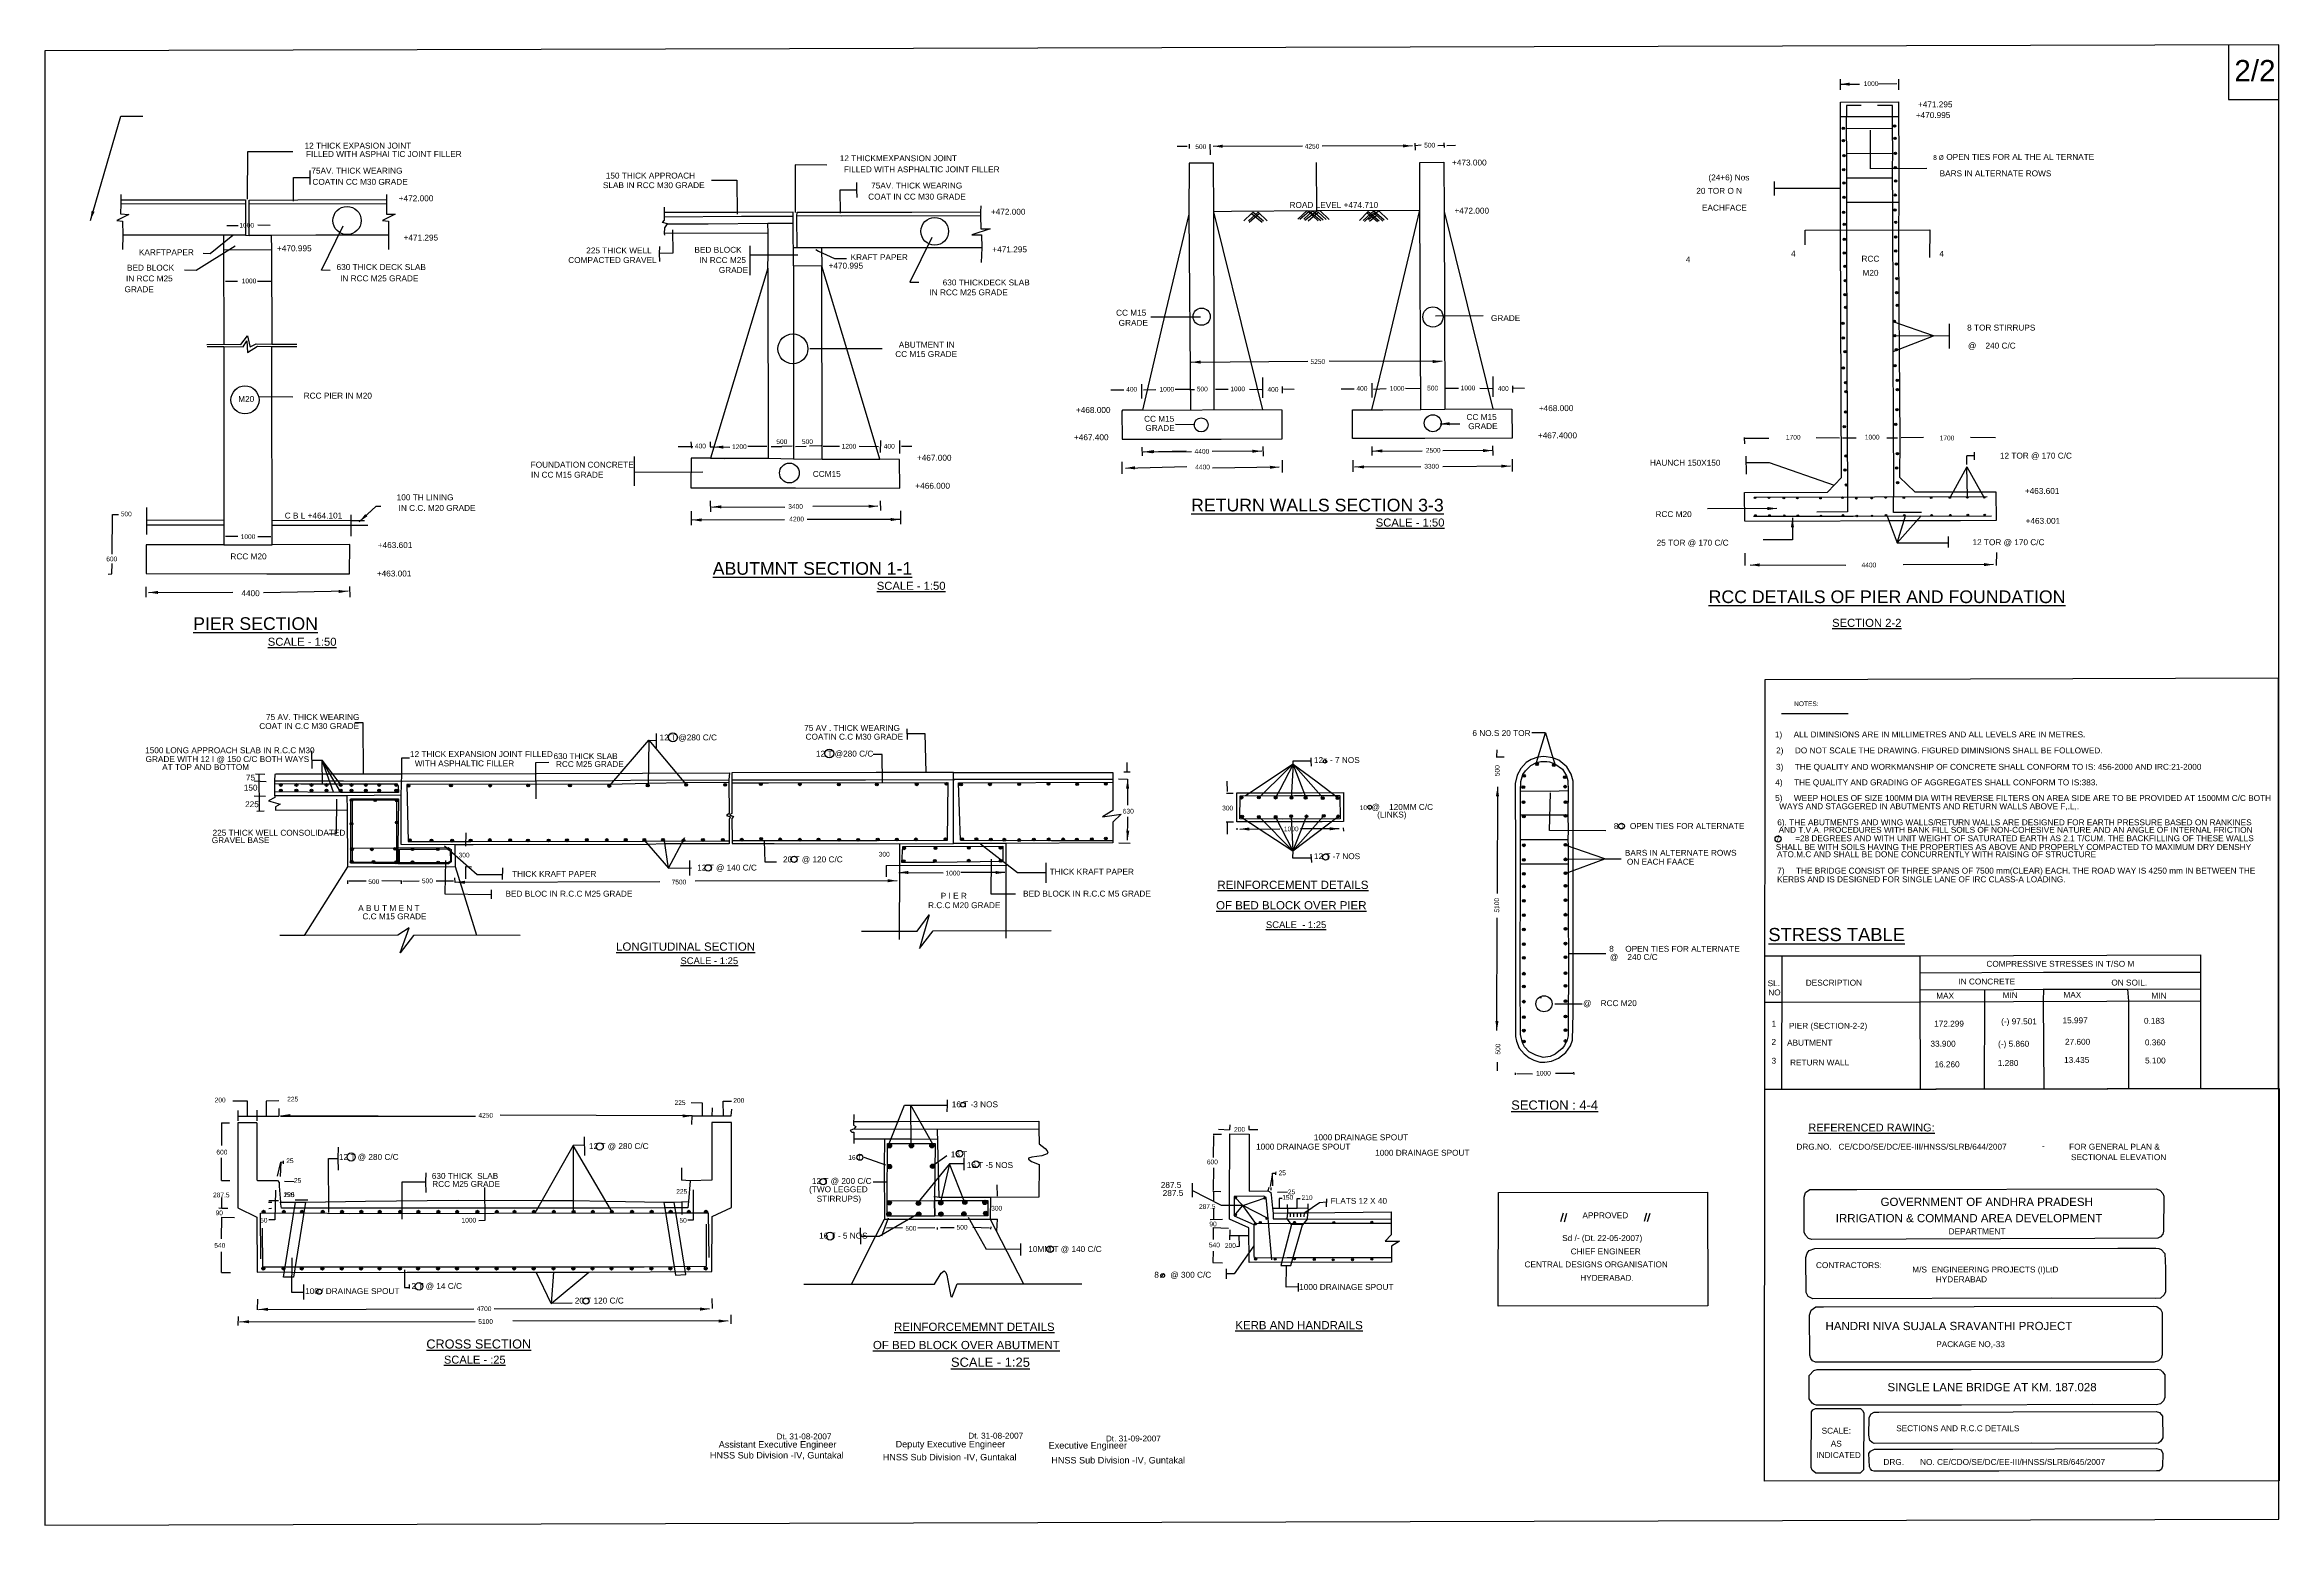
# Model space of a CAD drawing. Header units: metres. Extents: x 26925.7 to 27020.3, y 21622.1 to 21684.9.
import ezdxf

# ---------------------------------------------------------------- set-up
doc = ezdxf.new("R2010")
doc.units = ezdxf.units.M
doc.header["$MEASUREMENT"] = 0
doc.layers.add('DIMENSION', color=255, linetype='Continuous')
doc.styles.get("Standard").update_dxf_attribs({"font": 'arial.ttf'})
doc.styles.add('TIMES NEW ROMAN', font='times.ttf')
doc.dimstyles.new('ISO-25', dxfattribs={"dimtxt": 0.636364, "dimasz": 1, "dimexe": 1.25, "dimexo": 0.625, "dimtad": 0, "dimtih": 1, "dimtoh": 1, "dimlfac": 100, "dimtxsty": 'TIMES NEW ROMAN', "dimcen": 2.5, "dimadec": 0, "dimazin": 0, "dimtfac": 1, "dimtmove": 0, "dimatfit": 3, "dimfxl": 1, "dimarcsym": 0})
pattern_1 = [(50, (0, 0), (7.1726018, -0.6275213), [0.75, -8.25]), (355, (0, 0), (-1.3875133, 7.5219213), [0.6, -6.6]), (100.451444, (0.598, -0.052), (5.7850885, 6.8943999), [0.6374019, -7.0114211]), (46.1842, (0, 2), (10.6724133, -1.6551928), [1.125, -12.375]), (96.635635, (0.889, 1.862), (9.3466195, 9.741186), [0.9561034, -10.5171376]), (351.184164, (0, 2), (9.3466195, 9.741186), [0.9, -9.9]), (21, (1, 1.5), (5.9690705, -4.0261889), [0.75, -8.25]), (326, (1, 1.5), (2.4331533, 7.2515005), [0.6, -6.6]), (71.451445, (1.4974, 1.1645), (8.4022238, 3.2253115), [0.6374019, -7.0114211]), (37.5, (0, 0), (0.12159855, 3.32893854), [0, -6.52, 0, -6.7, 0, -6.625]), (7.5, (0, 0), (2.63069537, 3.94411712), [0, -3.82, 0, -6.37, 0, -2.525]), (327.5, (-2.23, 0), (5.33822436, -0.22554872), [0, -2.5, 0, -7.8, 0, -10.35]), (317.5, (-3.23, 0), (5.8318617, 1.0010498), [0, -3.25, 0, -5.18, 0, -7.35])]

msp = doc.modelspace()

# ---------------------------------------------------------------- hatches: boundary and pattern name
h = msp.add_hatch(color=7)
h.dxf.hatch_style = 1
h.paths.add_polyline_path([(27001.811, 21681.363, 1), (27001.91, 21681.363, 1)])
h = msp.add_hatch(color=7)
h.dxf.hatch_style = 1
h.paths.add_polyline_path([(27003.991, 21681.453, 1), (27004.089, 21681.453, 1)])
h = msp.add_hatch(color=7)
h.dxf.hatch_style = 1
h.paths.add_polyline_path([(27001.821, 21680.843, 1), (27001.92, 21680.843, 1)])
h = msp.add_hatch(color=7)
h.dxf.hatch_style = 1
h.paths.add_polyline_path([(27001.842, 21680.207, 1), (27001.941, 21680.207, 1)])
h = msp.add_hatch(color=7)
h.dxf.hatch_style = 1
h.paths.add_polyline_path([(27004.001, 21680.933, 1), (27004.099, 21680.933, 1)])
h = msp.add_hatch(color=7)
h.dxf.hatch_style = 1
h.paths.add_polyline_path([(27004.022, 21680.297, 1), (27004.12, 21680.297, 1)])
h = msp.add_hatch(color=7)
h.dxf.hatch_style = 1
h.paths.add_polyline_path([(27001.835, 21679.608, 1), (27001.934, 21679.608, 1)])
h = msp.add_hatch(color=7)
h.dxf.hatch_style = 1
h.paths.add_polyline_path([(27004.015, 21679.698, 1), (27004.113, 21679.698, 1)])
h = msp.add_hatch(color=7)
h.dxf.hatch_style = 1
h.paths.add_polyline_path([(27001.839, 21678.438, 1), (27001.937, 21678.438, 1)])
h = msp.add_hatch(color=7)
h.dxf.hatch_style = 1
h.paths.add_polyline_path([(27001.849, 21679.044, 1), (27001.948, 21679.044, 1)])
h = msp.add_hatch(color=7)
h.dxf.hatch_style = 1
h.paths.add_polyline_path([(27004.018, 21678.528, 1), (27004.117, 21678.528, 1)])
h = msp.add_hatch(color=7)
h.dxf.hatch_style = 1
h.paths.add_polyline_path([(27004.029, 21679.134, 1), (27004.127, 21679.134, 1)])
h = msp.add_hatch(color=7)
h.dxf.hatch_style = 1
h.paths.add_polyline_path([(27001.828, 21677.806, 1), (27001.927, 21677.806, 1)])
h = msp.add_hatch(color=7)
h.dxf.hatch_style = 1
h.paths.add_polyline_path([(27001.856, 21677.293, 1), (27001.955, 21677.293, 1)])
h = msp.add_hatch(color=7)
h.dxf.hatch_style = 1
h.paths.add_polyline_path([(27004.008, 21677.896, 1), (27004.106, 21677.896, 1)])
h = msp.add_hatch(color=7)
h.dxf.hatch_style = 1
h.paths.add_polyline_path([(27004.035, 21677.383, 1), (27004.134, 21677.383, 1)])
h = msp.add_hatch(color=7)
h.dxf.hatch_style = 1
h.paths.add_polyline_path([(27001.853, 21676.661, 1), (27001.951, 21676.661, 1)])
h = msp.add_hatch(color=7)
h.dxf.hatch_style = 1
h.paths.add_polyline_path([(27004.032, 21676.751, 1), (27004.131, 21676.751, 1)])
h = msp.add_hatch(color=7)
h.dxf.hatch_style = 1
h.paths.add_polyline_path([(27001.856, 21676.076, 1), (27001.955, 21676.076, 1)])
h = msp.add_hatch(color=7)
h.dxf.hatch_style = 1
h.paths.add_polyline_path([(27001.887, 21675.515, 1), (27001.986, 21675.515, 1)])
h = msp.add_hatch(color=7)
h.dxf.hatch_style = 1
h.paths.add_polyline_path([(27004.036, 21676.166, 1), (27004.134, 21676.166, 1)])
h = msp.add_hatch(color=7)
h.dxf.hatch_style = 1
h.paths.add_polyline_path([(27004.067, 21675.605, 1), (27004.165, 21675.605, 1)])
h = msp.add_hatch(color=7)
h.dxf.hatch_style = 1
h.paths.add_polyline_path([(27001.901, 21674.905, 1), (27002, 21674.905, 1)])
h = msp.add_hatch(color=7)
h.dxf.hatch_style = 1
h.paths.add_polyline_path([(27004.081, 21674.995, 1), (27004.18, 21674.995, 1)])
h = msp.add_hatch(color=7)
h.dxf.hatch_style = 1
h.paths.add_polyline_path([(27001.893, 21674.307, 1), (27001.991, 21674.307, 1)])
h = msp.add_hatch(color=7)
h.dxf.hatch_style = 1
h.paths.add_polyline_path([(27001.919, 21673.77, 1), (27002.018, 21673.77, 1)])
h = msp.add_hatch(color=7)
h.dxf.hatch_style = 1
h.paths.add_polyline_path([(27004.072, 21674.397, 1), (27004.171, 21674.397, 1)])
h = msp.add_hatch(color=7)
h.dxf.hatch_style = 1
h.paths.add_polyline_path([(27004.099, 21673.86, 1), (27004.197, 21673.86, 1)])
h = msp.add_hatch(color=7)
h.dxf.hatch_style = 1
h.paths.add_polyline_path([(27001.805, 21673.093, 1), (27001.903, 21673.093, 1)])
h = msp.add_hatch(color=7)
h.dxf.hatch_style = 1
h.paths.add_polyline_path([(27003.984, 21673.183, 1), (27004.083, 21673.183, 1)])
h = msp.add_hatch(color=7)
h.dxf.hatch_style = 1
h.paths.add_polyline_path([(27003.993, 21672.567, 1), (27004.091, 21672.567, 1)])
h = msp.add_hatch(color=7)
h.dxf.hatch_style = 1
h.paths.add_polyline_path([(27001.813, 21672.477, 1), (27001.912, 21672.477, 1)])
h = msp.add_hatch(color=7)
h.dxf.hatch_style = 1
h.paths.add_polyline_path([(27001.884, 21671.891, 1), (27001.983, 21671.891, 1)])
h = msp.add_hatch(color=7)
h.dxf.hatch_style = 1
h.paths.add_polyline_path([(27004.064, 21671.981, 1), (27004.162, 21671.981, 1)])
h = msp.add_hatch(color=7)
h.dxf.hatch_style = 1
h.paths.add_polyline_path([(27001.822, 21671.204, 1), (27001.921, 21671.204, 1)])
h = msp.add_hatch(color=7)
h.dxf.hatch_style = 1
h.paths.add_polyline_path([(27004.002, 21671.295, 1), (27004.1, 21671.295, 1)])
h = msp.add_hatch(color=7)
h.dxf.hatch_style = 1
h.paths.add_polyline_path([(27004.099, 21670.675, 1), (27004.197, 21670.675, 1)])
h = msp.add_hatch(color=7)
h.dxf.hatch_style = 1
h.paths.add_polyline_path([(27001.919, 21670.585, 1), (27002.018, 21670.585, 1)])
h = msp.add_hatch(color=7)
h.dxf.hatch_style = 1
h.paths.add_polyline_path([(27001.928, 21670.198, 1), (27002.027, 21670.198, 1)])
h = msp.add_hatch(color=7)
h.dxf.hatch_style = 1
h.paths.add_polyline_path([(27004.108, 21670.288, 1), (27004.206, 21670.288, 1)])
h = msp.add_hatch(color=7)
h.dxf.hatch_style = 1
h.paths.add_polyline_path([(27001.911, 21669.342, 1), (27002.009, 21669.342, 1)])
h = msp.add_hatch(color=7)
h.dxf.hatch_style = 1
h.paths.add_polyline_path([(27004.037, 21668.808, 1), (27004.136, 21668.808, 1)])
h = msp.add_hatch(color=7)
h.dxf.hatch_style = 1
h.paths.add_polyline_path([(27004.09, 21669.432, 1), (27004.189, 21669.432, 1)])
h = msp.add_hatch(color=7)
h.dxf.hatch_style = 1
h.paths.add_polyline_path([(27001.858, 21668.717, 1), (27001.956, 21668.717, 1)])
h = msp.add_hatch(color=7)
h.dxf.hatch_style = 1
h.paths.add_polyline_path([(27001.893, 21666.874, 1), (27001.992, 21666.874, 1)])
h = msp.add_hatch(color=7)
h.dxf.hatch_style = 1
h.paths.add_polyline_path([(27001.928, 21667.475, 1), (27002.027, 21667.475, 1)])
h = msp.add_hatch(color=7)
h.dxf.hatch_style = 1
h.paths.add_polyline_path([(27004.073, 21666.964, 1), (27004.171, 21666.964, 1)])
h = msp.add_hatch(color=7)
h.dxf.hatch_style = 1
h.paths.add_polyline_path([(27004.108, 21667.566, 1), (27004.206, 21667.566, 1)])
h = msp.add_hatch(color=7)
h.dxf.hatch_style = 1
h.paths.add_polyline_path([(27001.937, 21666.249, 1), (27002.036, 21666.249, 1)])
h = msp.add_hatch(color=7)
h.dxf.hatch_style = 1
h.paths.add_polyline_path([(27004.117, 21666.339, 1), (27004.215, 21666.339, 1)])
h = msp.add_hatch(color=7)
h.dxf.hatch_style = 1
h.paths.add_polyline_path([(26998.158, 21665.697, 1), (26998.093, 21665.697, 1)])
h = msp.add_hatch(color=7)
h.dxf.hatch_style = 1
h.paths.add_polyline_path([(26998.752, 21665.7, 1), (26998.687, 21665.7, 1)])
h = msp.add_hatch(color=7)
h.dxf.hatch_style = 1
h.paths.add_polyline_path([(26999.377, 21665.692, 1), (26999.312, 21665.692, 1)])
h = msp.add_hatch(color=7)
h.dxf.hatch_style = 1
h.paths.add_polyline_path([(26999.952, 21665.691, 1), (26999.887, 21665.691, 1)])
h = msp.add_hatch(color=7)
h.dxf.hatch_style = 1
h.paths.add_polyline_path([(27000.931, 21665.683, 1), (27000.866, 21665.683, 1)])
h = msp.add_hatch(color=7)
h.dxf.hatch_style = 1
h.paths.add_polyline_path([(27001.862, 21665.708, 1), (27001.797, 21665.708, 1)])
h = msp.add_hatch(color=7)
h.dxf.hatch_style = 1
h.paths.add_polyline_path([(27002.45, 21665.678, 1), (27002.385, 21665.678, 1)])
h = msp.add_hatch(color=7)
h.dxf.hatch_style = 1
h.paths.add_polyline_path([(27003.095, 21665.682, 1), (27003.03, 21665.682, 1)])
h = msp.add_hatch(color=7)
h.dxf.hatch_style = 1
h.paths.add_polyline_path([(27003.692, 21665.712, 1), (27003.627, 21665.712, 1)])
h = msp.add_hatch(color=7)
h.dxf.hatch_style = 1
h.paths.add_polyline_path([(27004.462, 21665.704, 1), (27004.397, 21665.704, 1)])
h = msp.add_hatch(color=7)
h.dxf.hatch_style = 1
h.paths.add_polyline_path([(27005.621, 21665.708, 1), (27005.556, 21665.708, 1)])
h = msp.add_hatch(color=7)
h.dxf.hatch_style = 1
h.paths.add_polyline_path([(27006.411, 21665.712, 1), (27006.346, 21665.712, 1)])
h = msp.add_hatch(color=7)
h.dxf.hatch_style = 1
h.paths.add_polyline_path([(27007.156, 21665.717, 1), (27007.091, 21665.717, 1)])
h = msp.add_hatch(color=7)
h.dxf.hatch_style = 1
h.paths.add_polyline_path([(27007.873, 21665.721, 1), (27007.808, 21665.721, 1)])
h = msp.add_hatch(color=7)
h.dxf.hatch_style = 1
h.paths.add_polyline_path([(26998.177, 21664.948, 1), (26998.112, 21664.948, 1)])
h = msp.add_hatch(color=7)
h.dxf.hatch_style = 1
h.paths.add_polyline_path([(26998.77, 21664.951, 1), (26998.705, 21664.951, 1)])
h = msp.add_hatch(color=7)
h.dxf.hatch_style = 1
h.paths.add_polyline_path([(26999.396, 21664.942, 1), (26999.331, 21664.942, 1)])
h = msp.add_hatch(color=7)
h.dxf.hatch_style = 1
h.paths.add_polyline_path([(26999.971, 21664.942, 1), (26999.906, 21664.942, 1)])
h = msp.add_hatch(color=7)
h.dxf.hatch_style = 1
h.paths.add_polyline_path([(27000.949, 21664.933, 1), (27000.884, 21664.933, 1)])
h = msp.add_hatch(color=7)
h.dxf.hatch_style = 1
h.paths.add_polyline_path([(27001.881, 21664.959, 1), (27001.816, 21664.959, 1)])
h = msp.add_hatch(color=7)
h.dxf.hatch_style = 1
h.paths.add_polyline_path([(27002.469, 21664.929, 1), (27002.404, 21664.929, 1)])
h = msp.add_hatch(color=7)
h.dxf.hatch_style = 1
h.paths.add_polyline_path([(27003.114, 21664.933, 1), (27003.049, 21664.933, 1)])
h = msp.add_hatch(color=7)
h.dxf.hatch_style = 1
h.paths.add_polyline_path([(27003.711, 21664.963, 1), (27003.646, 21664.963, 1)])
h = msp.add_hatch(color=7)
h.dxf.hatch_style = 1
h.paths.add_polyline_path([(27004.481, 21664.955, 1), (27004.416, 21664.955, 1)])
h = msp.add_hatch(color=7)
h.dxf.hatch_style = 1
h.paths.add_polyline_path([(27005.64, 21664.959, 1), (27005.575, 21664.959, 1)])
h = msp.add_hatch(color=7)
h.dxf.hatch_style = 1
h.paths.add_polyline_path([(27006.43, 21664.963, 1), (27006.365, 21664.963, 1)])
h = msp.add_hatch(color=7)
h.dxf.hatch_style = 1
h.paths.add_polyline_path([(27007.174, 21664.968, 1), (27007.109, 21664.968, 1)])
h = msp.add_hatch(color=7)
h.dxf.hatch_style = 1
h.paths.add_polyline_path([(27007.891, 21664.972, 1), (27007.826, 21664.972, 1)])
h = msp.add_hatch(color=7)
h.dxf.hatch_style = 1
h.paths.add_polyline_path([(26961.539, 21638.233, 0.857299), (26961.362, 21638.26), (26961.361, 21638.206, 0.861983)])
h = msp.add_hatch(color=7)
h.dxf.hatch_style = 1
h.paths.add_polyline_path([(26962.466, 21638.233, 0.857299), (26962.288, 21638.26), (26962.288, 21638.206, 0.861983)])
h = msp.add_hatch(color=7)
h.dxf.hatch_style = 1
h.paths.add_polyline_path([(26963.335, 21638.233, 0.857299), (26963.157, 21638.26), (26963.156, 21638.206, 0.861983)])
h = msp.add_hatch(color=7)
h.dxf.hatch_style = 1
h.paths.add_polyline_path([(26961.539, 21637.353, 0.857299), (26961.362, 21637.38), (26961.361, 21637.326, 0.861983)])
h = msp.add_hatch(color=7)
h.dxf.hatch_style = 1
h.paths.add_polyline_path([(26963.363, 21637.365, 0.857299), (26963.186, 21637.393), (26963.185, 21637.339, 0.861983)])
h = msp.add_hatch(color=7)
h.dxf.hatch_style = 1
h.paths.add_polyline_path([(26961.529, 21635.819, 0.857299), (26961.352, 21635.847), (26961.351, 21635.793, 0.861983)])
h = msp.add_hatch(color=7)
h.dxf.hatch_style = 1
h.paths.add_polyline_path([(26962.763, 21635.793, 0.857299), (26962.585, 21635.821), (26962.585, 21635.767, 0.861983)])
h = msp.add_hatch(color=7)
h.dxf.hatch_style = 1
h.paths.add_polyline_path([(26963.71, 21635.814, 0.857299), (26963.533, 21635.841), (26963.532, 21635.787, 0.861983)])
h = msp.add_hatch(color=7)
h.dxf.hatch_style = 1
h.paths.add_polyline_path([(26964.731, 21635.835, 0.857299), (26964.553, 21635.862), (26964.552, 21635.808, 0.861983)])
h = msp.add_hatch(color=7)
h.dxf.hatch_style = 1
h.paths.add_polyline_path([(26965.578, 21635.831, 0.857299), (26965.401, 21635.858), (26965.4, 21635.804, 0.861983)])
h = msp.add_hatch(color=7)
h.dxf.hatch_style = 1
h.paths.add_polyline_path([(26976.072, 21636.06, 0.172753), (26976.062, 21636.033, 0.623461), (26976.132, 21635.999)])
h = msp.add_hatch(color=7)
h.dxf.hatch_style = 1
h.paths.add_polyline_path([(26976.072, 21636.06), (26976.132, 21635.999, 0.231936), (26976.148, 21636.033, 0.705388)])
h = msp.add_hatch(color=7)
h.dxf.hatch_style = 1
h.paths.add_polyline_path([(26977.322, 21636.037, 0.172753), (26977.313, 21636.009, 0.623461), (26977.382, 21635.975)])
h = msp.add_hatch(color=7)
h.dxf.hatch_style = 1
h.paths.add_polyline_path([(26977.322, 21636.037), (26977.382, 21635.975, 0.231936), (26977.399, 21636.009, 0.705388)])
h = msp.add_hatch(color=7)
h.dxf.hatch_style = 1
h.paths.add_polyline_path([(26934.988, 21635.438, 1), (26934.865, 21635.438, 1)])
h = msp.add_hatch(color=7)
h.dxf.hatch_style = 1
h.paths.add_polyline_path([(26935.844, 21635.438, 1), (26935.722, 21635.438, 1)])
h = msp.add_hatch(color=7)
h.dxf.hatch_style = 1
h.paths.add_polyline_path([(26936.616, 21635.438, 1), (26936.493, 21635.438, 1)])
h = msp.add_hatch(color=7)
h.dxf.hatch_style = 1
h.paths.add_polyline_path([(26937.492, 21635.438, 1), (26937.369, 21635.438, 1)])
h = msp.add_hatch(color=7)
h.dxf.hatch_style = 1
h.paths.add_polyline_path([(26938.312, 21635.438, 1), (26938.189, 21635.438, 1)])
h = msp.add_hatch(color=7)
h.dxf.hatch_style = 1
h.paths.add_polyline_path([(26939.129, 21635.438, 1), (26939.006, 21635.438, 1)])
h = msp.add_hatch(color=7)
h.dxf.hatch_style = 1
h.paths.add_polyline_path([(26939.909, 21635.438, 1), (26939.786, 21635.438, 1)])
h = msp.add_hatch(color=7)
h.dxf.hatch_style = 1
h.paths.add_polyline_path([(26940.775, 21635.438, 1), (26940.652, 21635.438, 1)])
h = msp.add_hatch(color=7)
h.dxf.hatch_style = 1
h.paths.add_polyline_path([(26941.547, 21635.438, 1), (26941.424, 21635.438, 1)])
h = msp.add_hatch(color=7)
h.dxf.hatch_style = 1
h.paths.add_polyline_path([(26942.395, 21635.438, 1), (26942.272, 21635.438, 1)])
h = msp.add_hatch(color=7)
h.dxf.hatch_style = 1
h.paths.add_polyline_path([(26943.192, 21635.438, 1), (26943.069, 21635.438, 1)])
h = msp.add_hatch(color=7)
h.dxf.hatch_style = 1
h.paths.add_polyline_path([(26944.048, 21635.438, 1), (26943.925, 21635.438, 1)])
h = msp.add_hatch(color=7)
h.dxf.hatch_style = 1
h.paths.add_polyline_path([(26944.871, 21635.438, 1), (26944.748, 21635.438, 1)])
h = msp.add_hatch(color=7)
h.dxf.hatch_style = 1
h.paths.add_polyline_path([(26945.617, 21635.438, 1), (26945.494, 21635.438, 1)])
h = msp.add_hatch(color=7)
h.dxf.hatch_style = 1
h.paths.add_polyline_path([(26946.445, 21635.438, 1), (26946.322, 21635.438, 1)])
h = msp.add_hatch(color=7)
h.dxf.hatch_style = 1
h.paths.add_polyline_path([(26947.284, 21635.438, 1), (26947.161, 21635.438, 1)])
h = msp.add_hatch(color=7)
h.dxf.hatch_style = 1
h.paths.add_polyline_path([(26948.124, 21635.438, 1), (26948.001, 21635.438, 1)])
h = msp.add_hatch(color=7)
h.dxf.hatch_style = 1
h.paths.add_polyline_path([(26948.938, 21635.438, 1), (26948.815, 21635.438, 1)])
h = msp.add_hatch(color=7)
h.dxf.hatch_style = 1
h.paths.add_polyline_path([(26949.744, 21635.438, 1), (26949.621, 21635.438, 1)])
h = msp.add_hatch(color=7)
h.dxf.hatch_style = 1
h.paths.add_polyline_path([(26950.6, 21635.438, 1), (26950.477, 21635.438, 1)])
h = msp.add_hatch(color=7)
h.dxf.hatch_style = 1
h.paths.add_polyline_path([(26951.431, 21635.438, 1), (26951.308, 21635.438, 1)])
h = msp.add_hatch(color=7)
h.dxf.hatch_style = 1
h.paths.add_polyline_path([(26952.237, 21635.438, 1), (26952.114, 21635.438, 1)])
h = msp.add_hatch(color=7)
h.dxf.hatch_style = 1
h.paths.add_polyline_path([(26953.005, 21635.438, 1), (26952.882, 21635.438, 1)])
h = msp.add_hatch(color=7)
h.dxf.hatch_style = 1
h.paths.add_polyline_path([(26953.735, 21635.438, 1), (26953.612, 21635.438, 1)])
h = msp.add_hatch(color=7)
h.dxf.hatch_style = 1
h.paths.add_polyline_path([(26961.514, 21635.341, 0.857299), (26961.336, 21635.368), (26961.336, 21635.314, 0.861983)])
h = msp.add_hatch(color=7)
h.dxf.hatch_style = 1
h.paths.add_polyline_path([(26962.779, 21635.341, 0.857299), (26962.601, 21635.368), (26962.601, 21635.314, 0.861983)])
h = msp.add_hatch(color=7)
h.dxf.hatch_style = 1
h.paths.add_polyline_path([(26963.716, 21635.336, 0.857299), (26963.538, 21635.363), (26963.537, 21635.309, 0.861983)])
h = msp.add_hatch(color=7)
h.dxf.hatch_style = 1
h.paths.add_polyline_path([(26964.694, 21635.346, 0.857299), (26964.516, 21635.374), (26964.516, 21635.32, 0.861983)])
h = msp.add_hatch(color=7)
h.dxf.hatch_style = 1
h.paths.add_polyline_path([(26965.62, 21635.365, 0.857299), (26965.442, 21635.393), (26965.442, 21635.339, 0.861983)])
h = msp.add_hatch(color=7)
h.dxf.hatch_style = 1
h.paths.add_polyline_path([(26976.07, 21635.334, 0.172753), (26976.06, 21635.307, 0.623461), (26976.13, 21635.273)])
h = msp.add_hatch(color=7)
h.dxf.hatch_style = 1
h.paths.add_polyline_path([(26976.07, 21635.334), (26976.13, 21635.273, 0.231936), (26976.146, 21635.307, 0.705388)])
h = msp.add_hatch(color=7)
h.dxf.hatch_style = 1
h.paths.add_polyline_path([(26976.924, 21634.945, 0.172753), (26976.914, 21634.918, 0.623461), (26976.984, 21634.884)])
h = msp.add_hatch(color=7)
h.dxf.hatch_style = 1
h.paths.add_polyline_path([(26976.924, 21634.945), (26976.984, 21634.884, 0.231936), (26977, 21634.918, 0.705388)])
h = msp.add_hatch(color=7)
h.dxf.hatch_style = 1
h.paths.add_polyline_path([(26977.126, 21635.009, 0.172753), (26977.117, 21634.982, 0.623461), (26977.186, 21634.948)])
h = msp.add_hatch(color=7)
h.dxf.hatch_style = 1
h.paths.add_polyline_path([(26977.126, 21635.009), (26977.186, 21634.948, 0.231936), (26977.203, 21634.982, 0.705388)])
h = msp.add_hatch(color=7)
h.dxf.hatch_style = 1
h.paths.add_polyline_path([(26977.413, 21635.18, 0.172753), (26977.403, 21635.153, 0.623461), (26977.473, 21635.119)])
h = msp.add_hatch(color=7)
h.dxf.hatch_style = 1
h.paths.add_polyline_path([(26977.413, 21635.18), (26977.473, 21635.119, 0.231936), (26977.489, 21635.153, 0.705388)])
h = msp.add_hatch(color=7)
h.dxf.hatch_style = 1
h.paths.add_polyline_path([(26978.58, 21635.013, 0.172753), (26978.57, 21634.986, 0.623461), (26978.64, 21634.952)])
h = msp.add_hatch(color=7)
h.dxf.hatch_style = 1
h.paths.add_polyline_path([(26978.58, 21635.013), (26978.64, 21634.952, 0.231936), (26978.656, 21634.986, 0.705388)])
h = msp.add_hatch(color=7)
h.dxf.hatch_style = 1
h.paths.add_polyline_path([(26980.24, 21635.003, 0.172753), (26980.23, 21634.976, 0.623461), (26980.299, 21634.942)])
h = msp.add_hatch(color=7)
h.dxf.hatch_style = 1
h.paths.add_polyline_path([(26980.24, 21635.003), (26980.299, 21634.942, 0.231936), (26980.316, 21634.976, 0.705388)])
h = msp.add_hatch(color=7)
h.dxf.hatch_style = 1
h.paths.add_polyline_path([(26981.849, 21635.021, 0.172753), (26981.84, 21634.994, 0.623461), (26981.909, 21634.96)])
h = msp.add_hatch(color=7)
h.dxf.hatch_style = 1
h.paths.add_polyline_path([(26981.849, 21635.021), (26981.909, 21634.96, 0.231936), (26981.926, 21634.994, 0.705388)])
h = msp.add_hatch(color=7)
h.dxf.hatch_style = 1
h.paths.add_polyline_path([(26934.976, 21633.025, 1), (26934.853, 21633.025, 1)])
h = msp.add_hatch(color=7)
h.dxf.hatch_style = 1
h.paths.add_polyline_path([(26935.832, 21633.025, 1), (26935.71, 21633.025, 1)])
h = msp.add_hatch(color=7)
h.dxf.hatch_style = 1
h.paths.add_polyline_path([(26936.604, 21633.025, 1), (26936.481, 21633.025, 1)])
h = msp.add_hatch(color=7)
h.dxf.hatch_style = 1
h.paths.add_polyline_path([(26937.48, 21633.025, 1), (26937.357, 21633.025, 1)])
h = msp.add_hatch(color=7)
h.dxf.hatch_style = 1
h.paths.add_polyline_path([(26938.3, 21633.025, 1), (26938.177, 21633.025, 1)])
h = msp.add_hatch(color=7)
h.dxf.hatch_style = 1
h.paths.add_polyline_path([(26939.117, 21633.025, 1), (26938.994, 21633.025, 1)])
h = msp.add_hatch(color=7)
h.dxf.hatch_style = 1
h.paths.add_polyline_path([(26939.897, 21633.025, 1), (26939.774, 21633.025, 1)])
h = msp.add_hatch(color=7)
h.dxf.hatch_style = 1
h.paths.add_polyline_path([(26940.763, 21633.025, 1), (26940.64, 21633.025, 1)])
h = msp.add_hatch(color=7)
h.dxf.hatch_style = 1
h.paths.add_polyline_path([(26941.535, 21633.025, 1), (26941.412, 21633.025, 1)])
h = msp.add_hatch(color=7)
h.dxf.hatch_style = 1
h.paths.add_polyline_path([(26942.383, 21633.025, 1), (26942.26, 21633.025, 1)])
h = msp.add_hatch(color=7)
h.dxf.hatch_style = 1
h.paths.add_polyline_path([(26943.18, 21633.025, 1), (26943.057, 21633.025, 1)])
h = msp.add_hatch(color=7)
h.dxf.hatch_style = 1
h.paths.add_polyline_path([(26944.036, 21633.025, 1), (26943.913, 21633.025, 1)])
h = msp.add_hatch(color=7)
h.dxf.hatch_style = 1
h.paths.add_polyline_path([(26944.859, 21633.025, 1), (26944.736, 21633.025, 1)])
h = msp.add_hatch(color=7)
h.dxf.hatch_style = 1
h.paths.add_polyline_path([(26945.605, 21633.025, 1), (26945.482, 21633.025, 1)])
h = msp.add_hatch(color=7)
h.dxf.hatch_style = 1
h.paths.add_polyline_path([(26946.433, 21633.025, 1), (26946.31, 21633.025, 1)])
h = msp.add_hatch(color=7)
h.dxf.hatch_style = 1
h.paths.add_polyline_path([(26947.272, 21633.025, 1), (26947.149, 21633.025, 1)])
h = msp.add_hatch(color=7)
h.dxf.hatch_style = 1
h.paths.add_polyline_path([(26948.112, 21633.025, 1), (26947.989, 21633.025, 1)])
h = msp.add_hatch(color=7)
h.dxf.hatch_style = 1
h.paths.add_polyline_path([(26948.926, 21633.025, 1), (26948.803, 21633.025, 1)])
h = msp.add_hatch(color=7)
h.dxf.hatch_style = 1
h.paths.add_polyline_path([(26949.732, 21633.025, 1), (26949.609, 21633.025, 1)])
h = msp.add_hatch(color=7)
h.dxf.hatch_style = 1
h.paths.add_polyline_path([(26950.588, 21633.025, 1), (26950.465, 21633.025, 1)])
h = msp.add_hatch(color=7)
h.dxf.hatch_style = 1
h.paths.add_polyline_path([(26951.419, 21633.025, 1), (26951.296, 21633.025, 1)])
h = msp.add_hatch(color=7)
h.dxf.hatch_style = 1
h.paths.add_polyline_path([(26952.225, 21633.025, 1), (26952.102, 21633.025, 1)])
h = msp.add_hatch(color=7)
h.dxf.hatch_style = 1
h.paths.add_polyline_path([(26952.993, 21633.025, 1), (26952.87, 21633.025, 1)])
h = msp.add_hatch(color=7)
h.dxf.hatch_style = 1
h.paths.add_polyline_path([(26953.723, 21633.025, 1), (26953.6, 21633.025, 1)])
h = msp.add_hatch(color=7)
h.dxf.hatch_style = 1
h.paths.add_polyline_path([(26976.929, 21633.46, 0.172753), (26976.92, 21633.433, 0.623461), (26976.989, 21633.399)])
h = msp.add_hatch(color=7)
h.dxf.hatch_style = 1
h.paths.add_polyline_path([(26976.929, 21633.46), (26976.989, 21633.399, 0.231936), (26977.006, 21633.433, 0.705388)])
h = msp.add_hatch(color=7)
h.dxf.hatch_style = 1
h.paths.add_polyline_path([(26977.754, 21633.455, 0.172753), (26977.745, 21633.428, 0.623461), (26977.814, 21633.394)])
h = msp.add_hatch(color=7)
h.dxf.hatch_style = 1
h.paths.add_polyline_path([(26977.754, 21633.455), (26977.814, 21633.394, 0.231936), (26977.831, 21633.428, 0.705388)])
h = msp.add_hatch(color=7)
h.dxf.hatch_style = 1
h.paths.add_polyline_path([(26978.571, 21633.463, 0.172753), (26978.562, 21633.436, 0.623461), (26978.631, 21633.402)])
h = msp.add_hatch(color=7)
h.dxf.hatch_style = 1
h.paths.add_polyline_path([(26978.571, 21633.463), (26978.631, 21633.402, 0.231936), (26978.648, 21633.436, 0.705388)])
h = msp.add_hatch(color=7)
h.dxf.hatch_style = 1
h.paths.add_polyline_path([(26979.415, 21633.445, 0.172753), (26979.405, 21633.417, 0.623461), (26979.475, 21633.383)])
h = msp.add_hatch(color=7)
h.dxf.hatch_style = 1
h.paths.add_polyline_path([(26979.415, 21633.445), (26979.475, 21633.383, 0.231936), (26979.491, 21633.417, 0.705388)])
h = msp.add_hatch(color=7)
h.dxf.hatch_style = 1
h.paths.add_polyline_path([(26980.21, 21633.426, 0.172753), (26980.201, 21633.399, 0.623461), (26980.27, 21633.365)])
h = msp.add_hatch(color=7)
h.dxf.hatch_style = 1
h.paths.add_polyline_path([(26980.21, 21633.426), (26980.27, 21633.365, 0.231936), (26980.287, 21633.399, 0.705388)])
h = msp.add_hatch(color=7)
h.dxf.hatch_style = 1
h.paths.add_polyline_path([(26981.036, 21633.432, 0.172753), (26981.026, 21633.405, 0.623461), (26981.096, 21633.371)])
h = msp.add_hatch(color=7)
h.dxf.hatch_style = 1
h.paths.add_polyline_path([(26981.036, 21633.432), (26981.096, 21633.371, 0.231936), (26981.112, 21633.405, 0.705388)])
h = msp.add_hatch(color=7)
h.dxf.hatch_style = 1
h.paths.add_polyline_path([(26981.855, 21633.457, 0.172753), (26981.846, 21633.43, 0.623461), (26981.915, 21633.396)])
h = msp.add_hatch(color=7)
h.dxf.hatch_style = 1
h.paths.add_polyline_path([(26981.855, 21633.457), (26981.915, 21633.396, 0.231936), (26981.932, 21633.43, 0.705388)])
at = {"layer": 'DIMENSION', "ltscale": 0.02}
h = msp.add_hatch(color=256, dxfattribs=at)
h.dxf.hatch_style = 1
h.paths.add_polyline_path([(26988.392, 21653.916, 1), (26988.274, 21653.916, 1)])
h = msp.add_hatch(color=256, dxfattribs=at)
h.dxf.hatch_style = 1
h.paths.add_polyline_path([(26988.945, 21654.406, 1), (26988.827, 21654.406, 1)])
h = msp.add_hatch(color=256, dxfattribs=at)
h.dxf.hatch_style = 1
h.paths.add_polyline_path([(26989.661, 21654.368, 1), (26989.544, 21654.368, 1)])
h = msp.add_hatch(color=256, dxfattribs=at)
h.dxf.hatch_style = 1
h.paths.add_polyline_path([(26990.128, 21653.854, 1), (26990.01, 21653.854, 1)])
h = msp.add_hatch(color=256, dxfattribs=at)
h.dxf.hatch_style = 1
h.paths.add_polyline_path([(26935.716, 21653.528, 1), (26935.599, 21653.528, 1)])
h = msp.add_hatch(color=256, dxfattribs=at)
h.dxf.hatch_style = 1
h.paths.add_polyline_path([(26935.716, 21653.291, 1), (26935.599, 21653.291, 1)])
h = msp.add_hatch(color=256, dxfattribs=at)
h.dxf.hatch_style = 1
h.paths.add_polyline_path([(26936.373, 21653.528, 1), (26936.255, 21653.528, 1)])
h = msp.add_hatch(color=256, dxfattribs=at)
h.dxf.hatch_style = 1
h.paths.add_polyline_path([(26936.373, 21653.291, 1), (26936.255, 21653.291, 1)])
h = msp.add_hatch(color=256, dxfattribs=at)
h.dxf.hatch_style = 1
h.paths.add_polyline_path([(26937.011, 21653.528, 1), (26936.893, 21653.528, 1)])
h = msp.add_hatch(color=256, dxfattribs=at)
h.dxf.hatch_style = 1
h.paths.add_polyline_path([(26937.011, 21653.291, 1), (26936.893, 21653.291, 1)])
h = msp.add_hatch(color=256, dxfattribs=at)
h.dxf.hatch_style = 1
h.paths.add_polyline_path([(26937.649, 21653.528, 1), (26937.531, 21653.528, 1)])
h = msp.add_hatch(color=256, dxfattribs=at)
h.dxf.hatch_style = 1
h.paths.add_polyline_path([(26937.649, 21653.291, 1), (26937.531, 21653.291, 1)])
h = msp.add_hatch(color=256, dxfattribs=at)
h.dxf.hatch_style = 1
h.paths.add_polyline_path([(26938.25, 21653.528, 1), (26938.133, 21653.528, 1)])
h = msp.add_hatch(color=256, dxfattribs=at)
h.dxf.hatch_style = 1
h.paths.add_polyline_path([(26938.25, 21653.291, 1), (26938.133, 21653.291, 1)])
h = msp.add_hatch(color=256, dxfattribs=at)
h.dxf.hatch_style = 1
h.paths.add_polyline_path([(26938.707, 21653.528, 1), (26938.59, 21653.528, 1)])
h = msp.add_hatch(color=256, dxfattribs=at)
h.dxf.hatch_style = 1
h.paths.add_polyline_path([(26938.707, 21653.291, 1), (26938.59, 21653.291, 1)])
h = msp.add_hatch(color=256, dxfattribs=at)
h.dxf.hatch_style = 1
h.paths.add_polyline_path([(26938.714, 21652.887, 1), (26938.596, 21652.887, 1)])
h = msp.add_hatch(color=256, dxfattribs=at)
h.dxf.hatch_style = 1
h.paths.add_polyline_path([(26939.317, 21653.528, 1), (26939.199, 21653.528, 1)])
h = msp.add_hatch(color=256, dxfattribs=at)
h.dxf.hatch_style = 1
h.paths.add_polyline_path([(26939.317, 21653.291, 1), (26939.199, 21653.291, 1)])
h = msp.add_hatch(color=256, dxfattribs=at)
h.dxf.hatch_style = 1
h.paths.add_polyline_path([(26939.712, 21652.879, 1), (26939.594, 21652.879, 1)])
h = msp.add_hatch(color=256, dxfattribs=at)
h.dxf.hatch_style = 1
h.paths.add_polyline_path([(26939.883, 21653.528, 1), (26939.765, 21653.528, 1)])
h = msp.add_hatch(color=256, dxfattribs=at)
h.dxf.hatch_style = 1
h.paths.add_polyline_path([(26939.883, 21653.291, 1), (26939.765, 21653.291, 1)])
h = msp.add_hatch(color=256, dxfattribs=at)
h.dxf.hatch_style = 1
h.paths.add_polyline_path([(26940.602, 21653.528, 1), (26940.484, 21653.528, 1)])
h = msp.add_hatch(color=256, dxfattribs=at)
h.dxf.hatch_style = 1
h.paths.add_polyline_path([(26940.602, 21653.291, 1), (26940.484, 21653.291, 1)])
h = msp.add_hatch(color=256, dxfattribs=at)
h.dxf.hatch_style = 1
h.paths.add_polyline_path([(26940.636, 21652.868, 1), (26940.519, 21652.868, 1)])
h = msp.add_hatch(color=256, dxfattribs=at)
h.dxf.hatch_style = 1
h.paths.add_polyline_path([(26941.121, 21653.495, 1), (26941.004, 21653.495, 1)])
h = msp.add_hatch(color=256, dxfattribs=at)
h.dxf.hatch_style = 1
h.paths.add_polyline_path([(26942.925, 21653.501, 1), (26942.808, 21653.501, 1)])
h = msp.add_hatch(color=256, dxfattribs=at)
h.dxf.hatch_style = 1
h.paths.add_polyline_path([(26944.587, 21653.498, 1), (26944.469, 21653.498, 1)])
h = msp.add_hatch(color=256, dxfattribs=at)
h.dxf.hatch_style = 1
h.paths.add_polyline_path([(26946.192, 21653.506, 1), (26946.074, 21653.506, 1)])
h = msp.add_hatch(color=256, dxfattribs=at)
h.dxf.hatch_style = 1
h.paths.add_polyline_path([(26947.967, 21653.503, 1), (26947.849, 21653.503, 1)])
h = msp.add_hatch(color=256, dxfattribs=at)
h.dxf.hatch_style = 1
h.paths.add_polyline_path([(26949.634, 21653.485, 1), (26949.516, 21653.485, 1)])
h = msp.add_hatch(color=256, dxfattribs=at)
h.dxf.hatch_style = 1
h.paths.add_polyline_path([(26951.262, 21653.503, 1), (26951.145, 21653.503, 1)])
h = msp.add_hatch(color=256, dxfattribs=at)
h.dxf.hatch_style = 1
h.paths.add_polyline_path([(26952.89, 21653.532, 1), (26952.772, 21653.532, 1)])
h = msp.add_hatch(color=256, dxfattribs=at)
h.dxf.hatch_style = 1
h.paths.add_polyline_path([(26954.547, 21653.532, 1), (26954.429, 21653.532, 1)])
h = msp.add_hatch(color=256, dxfattribs=at)
h.dxf.hatch_style = 1
h.paths.add_polyline_path([(26956.057, 21653.56, 1), (26955.939, 21653.56, 1)])
h = msp.add_hatch(color=256, dxfattribs=at)
h.dxf.hatch_style = 1
h.paths.add_polyline_path([(26957.71, 21653.555, 1), (26957.592, 21653.555, 1)])
h = msp.add_hatch(color=256, dxfattribs=at)
h.dxf.hatch_style = 1
h.paths.add_polyline_path([(26959.356, 21653.544, 1), (26959.238, 21653.544, 1)])
h = msp.add_hatch(color=256, dxfattribs=at)
h.dxf.hatch_style = 1
h.paths.add_polyline_path([(26960.967, 21653.549, 1), (26960.849, 21653.549, 1)])
h = msp.add_hatch(color=256, dxfattribs=at)
h.dxf.hatch_style = 1
h.paths.add_polyline_path([(26962.66, 21653.555, 1), (26962.542, 21653.555, 1)])
h = msp.add_hatch(color=256, dxfattribs=at)
h.dxf.hatch_style = 1
h.paths.add_polyline_path([(26963.922, 21653.572, 1), (26963.805, 21653.572, 1)])
h = msp.add_hatch(color=256, dxfattribs=at)
h.dxf.hatch_style = 1
h.paths.add_polyline_path([(26964.536, 21653.55, 1), (26964.418, 21653.55, 1)])
h = msp.add_hatch(color=256, dxfattribs=at)
h.dxf.hatch_style = 1
h.paths.add_polyline_path([(26965.764, 21653.555, 1), (26965.646, 21653.555, 1)])
h = msp.add_hatch(color=256, dxfattribs=at)
h.dxf.hatch_style = 1
h.paths.add_polyline_path([(26966.998, 21653.561, 1), (26966.88, 21653.561, 1)])
h = msp.add_hatch(color=256, dxfattribs=at)
h.dxf.hatch_style = 1
h.paths.add_polyline_path([(26968.245, 21653.572, 1), (26968.127, 21653.572, 1)])
h = msp.add_hatch(color=256, dxfattribs=at)
h.dxf.hatch_style = 1
h.paths.add_polyline_path([(26969.455, 21653.566, 1), (26969.338, 21653.566, 1)])
h = msp.add_hatch(color=256, dxfattribs=at)
h.dxf.hatch_style = 1
h.paths.add_polyline_path([(26970.672, 21653.572, 1), (26970.554, 21653.572, 1)])
h = msp.add_hatch(color=256, dxfattribs=at)
h.dxf.hatch_style = 1
h.paths.add_polyline_path([(26976.426, 21652.991, 1), (26976.308, 21652.991, 1)])
h = msp.add_hatch(color=256, dxfattribs=at)
h.dxf.hatch_style = 1
h.paths.add_polyline_path([(26977.155, 21652.999, 1), (26977.038, 21652.999, 1)])
h = msp.add_hatch(color=256, dxfattribs=at)
h.dxf.hatch_style = 1
h.paths.add_polyline_path([(26977.87, 21652.991, 1), (26977.753, 21652.991, 1)])
h = msp.add_hatch(color=256, dxfattribs=at)
h.dxf.hatch_style = 1
h.paths.add_polyline_path([(26978.543, 21652.985, 1), (26978.425, 21652.985, 1)])
h = msp.add_hatch(color=256, dxfattribs=at)
h.dxf.hatch_style = 1
h.paths.add_polyline_path([(26979.141, 21652.979, 1), (26979.023, 21652.979, 1)])
h = msp.add_hatch(color=256, dxfattribs=at)
h.dxf.hatch_style = 1
h.paths.add_polyline_path([(26979.863, 21652.967, 1), (26979.745, 21652.967, 1)])
h = msp.add_hatch(color=256, dxfattribs=at)
h.dxf.hatch_style = 1
h.paths.add_polyline_path([(26980.492, 21652.973, 1), (26980.374, 21652.973, 1)])
h = msp.add_hatch(color=256, dxfattribs=at)
h.dxf.hatch_style = 1
h.paths.add_polyline_path([(26988.363, 21653.435, 1), (26988.245, 21653.435, 1)])
h = msp.add_hatch(color=256, dxfattribs=at)
h.dxf.hatch_style = 1
h.paths.add_polyline_path([(26988.374, 21652.794, 1), (26988.256, 21652.794, 1)])
h = msp.add_hatch(color=256, dxfattribs=at)
h.dxf.hatch_style = 1
h.paths.add_polyline_path([(26990.142, 21653.455, 1), (26990.025, 21653.455, 1)])
h = msp.add_hatch(color=256, dxfattribs=at)
h.dxf.hatch_style = 1
h.paths.add_polyline_path([(26990.157, 21652.802, 1), (26990.039, 21652.802, 1)])
h = msp.add_hatch(color=256, dxfattribs=at)
h.dxf.hatch_style = 1
h.paths.add_polyline_path([(26938.714, 21651.884, 1), (26938.596, 21651.884, 1)])
h = msp.add_hatch(color=256, dxfattribs=at)
h.dxf.hatch_style = 1
h.paths.add_polyline_path([(26940.633, 21651.932, 1), (26940.515, 21651.932, 1)])
h = msp.add_hatch(color=256, dxfattribs=at)
h.dxf.hatch_style = 1
h.paths.add_polyline_path([(26976.445, 21652.19, 1), (26976.328, 21652.19, 1)])
h = msp.add_hatch(color=256, dxfattribs=at)
h.dxf.hatch_style = 1
h.paths.add_polyline_path([(26977.155, 21652.172, 1), (26977.037, 21652.172, 1)])
h = msp.add_hatch(color=256, dxfattribs=at)
h.dxf.hatch_style = 1
h.paths.add_polyline_path([(26977.87, 21652.172, 1), (26977.753, 21652.172, 1)])
h = msp.add_hatch(color=256, dxfattribs=at)
h.dxf.hatch_style = 1
h.paths.add_polyline_path([(26978.53, 21652.209, 1), (26978.413, 21652.209, 1)])
h = msp.add_hatch(color=256, dxfattribs=at)
h.dxf.hatch_style = 1
h.paths.add_polyline_path([(26979.178, 21652.197, 1), (26979.06, 21652.197, 1)])
h = msp.add_hatch(color=256, dxfattribs=at)
h.dxf.hatch_style = 1
h.paths.add_polyline_path([(26979.906, 21652.215, 1), (26979.788, 21652.215, 1)])
h = msp.add_hatch(color=256, dxfattribs=at)
h.dxf.hatch_style = 1
h.paths.add_polyline_path([(26980.523, 21652.197, 1), (26980.405, 21652.197, 1)])
h = msp.add_hatch(color=256, dxfattribs=at)
h.dxf.hatch_style = 1
h.paths.add_polyline_path([(26988.383, 21652.192, 1), (26988.265, 21652.192, 1)])
h = msp.add_hatch(color=256, dxfattribs=at)
h.dxf.hatch_style = 1
h.paths.add_polyline_path([(26990.148, 21652.216, 1), (26990.03, 21652.216, 1)])
h = msp.add_hatch(color=256, dxfattribs=at)
h.dxf.hatch_style = 1
h.paths.add_polyline_path([(26938.731, 21650.803, 1), (26938.613, 21650.803, 1)])
h = msp.add_hatch(color=256, dxfattribs=at)
h.dxf.hatch_style = 1
h.paths.add_polyline_path([(26939.57, 21650.799, 1), (26939.452, 21650.799, 1)])
h = msp.add_hatch(color=256, dxfattribs=at)
h.dxf.hatch_style = 1
h.paths.add_polyline_path([(26940.564, 21650.816, 1), (26940.446, 21650.816, 1)])
h = msp.add_hatch(color=256, dxfattribs=at)
h.dxf.hatch_style = 1
h.paths.add_polyline_path([(26941.181, 21651.187, 1), (26941.063, 21651.187, 1)])
h = msp.add_hatch(color=256, dxfattribs=at)
h.dxf.hatch_style = 1
h.paths.add_polyline_path([(26941.292, 21650.803, 1), (26941.174, 21650.803, 1)])
h = msp.add_hatch(color=256, dxfattribs=at)
h.dxf.hatch_style = 1
h.paths.add_polyline_path([(26942.101, 21651.174, 1), (26941.983, 21651.174, 1)])
h = msp.add_hatch(color=256, dxfattribs=at)
h.dxf.hatch_style = 1
h.paths.add_polyline_path([(26942.366, 21650.806, 1), (26942.249, 21650.806, 1)])
h = msp.add_hatch(color=256, dxfattribs=at)
h.dxf.hatch_style = 1
h.paths.add_polyline_path([(26942.97, 21651.168, 1), (26942.853, 21651.168, 1)])
h = msp.add_hatch(color=256, dxfattribs=at)
h.dxf.hatch_style = 1
h.paths.add_polyline_path([(26943.757, 21651.174, 1), (26943.64, 21651.174, 1)])
h = msp.add_hatch(color=256, dxfattribs=at)
h.dxf.hatch_style = 1
h.paths.add_polyline_path([(26944.576, 21651.193, 1), (26944.458, 21651.193, 1)])
h = msp.add_hatch(color=256, dxfattribs=at)
h.dxf.hatch_style = 1
h.paths.add_polyline_path([(26945.433, 21651.187, 1), (26945.315, 21651.187, 1)])
h = msp.add_hatch(color=256, dxfattribs=at)
h.dxf.hatch_style = 1
h.paths.add_polyline_path([(26946.188, 21651.174, 1), (26946.071, 21651.174, 1)])
h = msp.add_hatch(color=256, dxfattribs=at)
h.dxf.hatch_style = 1
h.paths.add_polyline_path([(26947.064, 21651.174, 1), (26946.946, 21651.174, 1)])
h = msp.add_hatch(color=256, dxfattribs=at)
h.dxf.hatch_style = 1
h.paths.add_polyline_path([(26947.84, 21651.182, 1), (26947.722, 21651.182, 1)])
h = msp.add_hatch(color=256, dxfattribs=at)
h.dxf.hatch_style = 1
h.paths.add_polyline_path([(26948.685, 21651.197, 1), (26948.568, 21651.197, 1)])
h = msp.add_hatch(color=256, dxfattribs=at)
h.dxf.hatch_style = 1
h.paths.add_polyline_path([(26949.526, 21651.195, 1), (26949.409, 21651.195, 1)])
h = msp.add_hatch(color=256, dxfattribs=at)
h.dxf.hatch_style = 1
h.paths.add_polyline_path([(26950.329, 21651.204, 1), (26950.211, 21651.204, 1)])
h = msp.add_hatch(color=256, dxfattribs=at)
h.dxf.hatch_style = 1
h.paths.add_polyline_path([(26951.119, 21651.196, 1), (26951.002, 21651.196, 1)])
h = msp.add_hatch(color=256, dxfattribs=at)
h.dxf.hatch_style = 1
h.paths.add_polyline_path([(26951.909, 21651.204, 1), (26951.792, 21651.204, 1)])
h = msp.add_hatch(color=256, dxfattribs=at)
h.dxf.hatch_style = 1
h.paths.add_polyline_path([(26952.78, 21651.18, 1), (26952.662, 21651.18, 1)])
h = msp.add_hatch(color=256, dxfattribs=at)
h.dxf.hatch_style = 1
h.paths.add_polyline_path([(26953.603, 21651.196, 1), (26953.485, 21651.196, 1)])
h = msp.add_hatch(color=256, dxfattribs=at)
h.dxf.hatch_style = 1
h.paths.add_polyline_path([(26954.441, 21651.204, 1), (26954.323, 21651.204, 1)])
h = msp.add_hatch(color=256, dxfattribs=at)
h.dxf.hatch_style = 1
h.paths.add_polyline_path([(26955.245, 21651.208, 1), (26955.127, 21651.208, 1)])
h = msp.add_hatch(color=256, dxfattribs=at)
h.dxf.hatch_style = 1
h.paths.add_polyline_path([(26956.072, 21651.238, 1), (26955.955, 21651.238, 1)])
h = msp.add_hatch(color=256, dxfattribs=at)
h.dxf.hatch_style = 1
h.paths.add_polyline_path([(26956.874, 21651.223, 1), (26956.757, 21651.223, 1)])
h = msp.add_hatch(color=256, dxfattribs=at)
h.dxf.hatch_style = 1
h.paths.add_polyline_path([(26957.712, 21651.208, 1), (26957.594, 21651.208, 1)])
h = msp.add_hatch(color=256, dxfattribs=at)
h.dxf.hatch_style = 1
h.paths.add_polyline_path([(26958.5, 21651.217, 1), (26958.383, 21651.217, 1)])
h = msp.add_hatch(color=256, dxfattribs=at)
h.dxf.hatch_style = 1
h.paths.add_polyline_path([(26959.373, 21651.202, 1), (26959.255, 21651.202, 1)])
h = msp.add_hatch(color=256, dxfattribs=at)
h.dxf.hatch_style = 1
h.paths.add_polyline_path([(26960.175, 21651.202, 1), (26960.057, 21651.202, 1)])
h = msp.add_hatch(color=256, dxfattribs=at)
h.dxf.hatch_style = 1
h.paths.add_polyline_path([(26961.007, 21651.212, 1), (26960.889, 21651.212, 1)])
h = msp.add_hatch(color=256, dxfattribs=at)
h.dxf.hatch_style = 1
h.paths.add_polyline_path([(26961.817, 21651.217, 1), (26961.699, 21651.217, 1)])
h = msp.add_hatch(color=256, dxfattribs=at)
h.dxf.hatch_style = 1
h.paths.add_polyline_path([(26962.131, 21650.842, 1), (26962.013, 21650.842, 1)])
h = msp.add_hatch(color=256, dxfattribs=at)
h.dxf.hatch_style = 1
h.paths.add_polyline_path([(26962.629, 21651.223, 1), (26962.511, 21651.223, 1)])
h = msp.add_hatch(color=256, dxfattribs=at)
h.dxf.hatch_style = 1
h.paths.add_polyline_path([(26963.452, 21650.852, 1), (26963.335, 21650.852, 1)])
h = msp.add_hatch(color=256, dxfattribs=at)
h.dxf.hatch_style = 1
h.paths.add_polyline_path([(26963.88, 21651.233, 1), (26963.762, 21651.233, 1)])
h = msp.add_hatch(color=256, dxfattribs=at)
h.dxf.hatch_style = 1
h.paths.add_polyline_path([(26964.583, 21651.232, 1), (26964.465, 21651.232, 1)])
h = msp.add_hatch(color=256, dxfattribs=at)
h.dxf.hatch_style = 1
h.paths.add_polyline_path([(26964.869, 21650.862, 1), (26964.751, 21650.862, 1)])
h = msp.add_hatch(color=256, dxfattribs=at)
h.dxf.hatch_style = 1
h.paths.add_polyline_path([(26965.188, 21651.232, 1), (26965.07, 21651.232, 1)])
h = msp.add_hatch(color=256, dxfattribs=at)
h.dxf.hatch_style = 1
h.paths.add_polyline_path([(26965.798, 21651.212, 1), (26965.68, 21651.212, 1)])
h = msp.add_hatch(color=256, dxfattribs=at)
h.dxf.hatch_style = 1
h.paths.add_polyline_path([(26966.21, 21650.862, 1), (26966.092, 21650.862, 1)])
h = msp.add_hatch(color=256, dxfattribs=at)
h.dxf.hatch_style = 1
h.paths.add_polyline_path([(26966.373, 21651.207, 1), (26966.255, 21651.207, 1)])
h = msp.add_hatch(color=256, dxfattribs=at)
h.dxf.hatch_style = 1
h.paths.add_polyline_path([(26967.006, 21651.192, 1), (26966.888, 21651.192, 1)])
h = msp.add_hatch(color=256, dxfattribs=at)
h.dxf.hatch_style = 1
h.paths.add_polyline_path([(26967.621, 21651.212, 1), (26967.504, 21651.212, 1)])
h = msp.add_hatch(color=256, dxfattribs=at)
h.dxf.hatch_style = 1
h.paths.add_polyline_path([(26968.252, 21651.222, 1), (26968.134, 21651.222, 1)])
h = msp.add_hatch(color=256, dxfattribs=at)
h.dxf.hatch_style = 1
h.paths.add_polyline_path([(26968.862, 21651.222, 1), (26968.744, 21651.222, 1)])
h = msp.add_hatch(color=256, dxfattribs=at)
h.dxf.hatch_style = 1
h.paths.add_polyline_path([(26969.447, 21651.217, 1), (26969.329, 21651.217, 1)])
h = msp.add_hatch(color=256, dxfattribs=at)
h.dxf.hatch_style = 1
h.paths.add_polyline_path([(26970.083, 21651.227, 1), (26969.965, 21651.227, 1)])
h = msp.add_hatch(color=256, dxfattribs=at)
h.dxf.hatch_style = 1
h.paths.add_polyline_path([(26970.678, 21651.252, 1), (26970.56, 21651.252, 1)])
h = msp.add_hatch(color=256, dxfattribs=at)
h.dxf.hatch_style = 1
h.paths.add_polyline_path([(26988.383, 21650.97, 1), (26988.265, 21650.97, 1)])
h = msp.add_hatch(color=256, dxfattribs=at)
h.dxf.hatch_style = 1
h.paths.add_polyline_path([(26990.148, 21650.994, 1), (26990.03, 21650.994, 1)])
h = msp.add_hatch(color=256, dxfattribs=at)
h.dxf.hatch_style = 1
h.paths.add_polyline_path([(26938.718, 21650.266, 1), (26938.6, 21650.266, 1)])
h = msp.add_hatch(color=256, dxfattribs=at)
h.dxf.hatch_style = 1
h.paths.add_polyline_path([(26939.638, 21650.263, 1), (26939.521, 21650.263, 1)])
h = msp.add_hatch(color=256, dxfattribs=at)
h.dxf.hatch_style = 1
h.paths.add_polyline_path([(26940.603, 21650.249, 1), (26940.486, 21650.249, 1)])
h = msp.add_hatch(color=256, dxfattribs=at)
h.dxf.hatch_style = 1
h.paths.add_polyline_path([(26941.295, 21650.253, 1), (26941.177, 21650.253, 1)])
h = msp.add_hatch(color=256, dxfattribs=at)
h.dxf.hatch_style = 1
h.paths.add_polyline_path([(26942.386, 21650.239, 1), (26942.268, 21650.239, 1)])
h = msp.add_hatch(color=256, dxfattribs=at)
h.dxf.hatch_style = 1
h.paths.add_polyline_path([(26962.106, 21650.294, 1), (26961.988, 21650.294, 1)])
h = msp.add_hatch(color=256, dxfattribs=at)
h.dxf.hatch_style = 1
h.paths.add_polyline_path([(26963.424, 21650.313, 1), (26963.306, 21650.313, 1)])
h = msp.add_hatch(color=256, dxfattribs=at)
h.dxf.hatch_style = 1
h.paths.add_polyline_path([(26964.864, 21650.318, 1), (26964.746, 21650.318, 1)])
h = msp.add_hatch(color=256, dxfattribs=at)
h.dxf.hatch_style = 1
h.paths.add_polyline_path([(26966.22, 21650.308, 1), (26966.102, 21650.308, 1)])
h = msp.add_hatch(color=256, dxfattribs=at)
h.dxf.hatch_style = 1
h.paths.add_polyline_path([(26988.383, 21650.35, 1), (26988.265, 21650.35, 1)])
h = msp.add_hatch(color=256, dxfattribs=at)
h.dxf.hatch_style = 1
h.paths.add_polyline_path([(26990.148, 21650.373, 1), (26990.03, 21650.373, 1)])
h = msp.add_hatch(color=256, dxfattribs=at)
h.dxf.hatch_style = 1
h.paths.add_polyline_path([(26988.383, 21649.763, 1), (26988.265, 21649.763, 1)])
h = msp.add_hatch(color=256, dxfattribs=at)
h.dxf.hatch_style = 1
h.paths.add_polyline_path([(26988.383, 21649.229, 1), (26988.265, 21649.229, 1)])
h = msp.add_hatch(color=256, dxfattribs=at)
h.dxf.hatch_style = 1
h.paths.add_polyline_path([(26990.148, 21649.786, 1), (26990.03, 21649.786, 1)])
h = msp.add_hatch(color=256, dxfattribs=at)
h.dxf.hatch_style = 1
h.paths.add_polyline_path([(26990.148, 21649.252, 1), (26990.03, 21649.252, 1)])
h = msp.add_hatch(color=256, dxfattribs=at)
h.dxf.hatch_style = 1
h.paths.add_polyline_path([(26988.383, 21648.62, 1), (26988.265, 21648.62, 1)])
h = msp.add_hatch(color=256, dxfattribs=at)
h.dxf.hatch_style = 1
h.paths.add_polyline_path([(26988.383, 21648.004, 1), (26988.265, 21648.004, 1)])
h = msp.add_hatch(color=256, dxfattribs=at)
h.dxf.hatch_style = 1
h.paths.add_polyline_path([(26990.148, 21648.644, 1), (26990.03, 21648.644, 1)])
h = msp.add_hatch(color=256, dxfattribs=at)
h.dxf.hatch_style = 1
h.paths.add_polyline_path([(26990.148, 21648.027, 1), (26990.03, 21648.027, 1)])
h = msp.add_hatch(color=256, dxfattribs=at)
h.dxf.hatch_style = 1
h.paths.add_polyline_path([(26988.383, 21647.404, 1), (26988.265, 21647.404, 1)])
h = msp.add_hatch(color=256, dxfattribs=at)
h.dxf.hatch_style = 1
h.paths.add_polyline_path([(26990.148, 21647.428, 1), (26990.03, 21647.428, 1)])
h = msp.add_hatch(color=256, dxfattribs=at)
h.dxf.hatch_style = 1
h.paths.add_polyline_path([(26988.383, 21646.778, 1), (26988.265, 21646.778, 1)])
h = msp.add_hatch(color=256, dxfattribs=at)
h.dxf.hatch_style = 1
h.paths.add_polyline_path([(26988.383, 21646.203, 1), (26988.265, 21646.203, 1)])
h = msp.add_hatch(color=256, dxfattribs=at)
h.dxf.hatch_style = 1
h.paths.add_polyline_path([(26990.148, 21646.802, 1), (26990.03, 21646.802, 1)])
h = msp.add_hatch(color=256, dxfattribs=at)
h.dxf.hatch_style = 1
h.paths.add_polyline_path([(26990.148, 21646.226, 1), (26990.03, 21646.226, 1)])
h = msp.add_hatch(color=256, dxfattribs=at)
h.dxf.hatch_style = 1
h.paths.add_polyline_path([(26988.383, 21645.526, 1), (26988.265, 21645.526, 1)])
h = msp.add_hatch(color=256, dxfattribs=at)
h.dxf.hatch_style = 1
h.paths.add_polyline_path([(26990.148, 21645.55, 1), (26990.03, 21645.55, 1)])
h = msp.add_hatch(color=256, dxfattribs=at)
h.dxf.hatch_style = 1
h.paths.add_polyline_path([(26988.383, 21644.987, 1), (26988.265, 21644.987, 1)])
h = msp.add_hatch(color=256, dxfattribs=at)
h.dxf.hatch_style = 1
h.paths.add_polyline_path([(26988.383, 21644.341, 1), (26988.265, 21644.341, 1)])
h = msp.add_hatch(dxfattribs=at)
h.set_pattern_fill('AR-CONC', color=256)
h.set_pattern_definition(pattern_1)
h.paths.add_polyline_path([(26989.522, 21644.252, 1), (26988.84, 21644.252, 1)])
h = msp.add_hatch(dxfattribs=at)
h.set_pattern_fill('AR-CONC', color=256)
h.set_pattern_definition(pattern_1)
h.paths.add_polyline_path([(26988.84, 21644.252, 1), (26989.522, 21644.252, 1)])
h = msp.add_hatch(dxfattribs=at)
h.set_pattern_fill('AR-CONC', color=256)
h.set_pattern_definition(pattern_1)
h.paths.add_polyline_path([(26988.84, 21644.252, 1), (26989.522, 21644.252, 1)])
h = msp.add_hatch(dxfattribs=at)
h.set_pattern_fill('AR-CONC', color=256)
h.set_pattern_definition(pattern_1)
h.paths.add_polyline_path([(26988.84, 21644.252, 1), (26989.522, 21644.252, 1)])
h = msp.add_hatch(dxfattribs=at)
h.set_pattern_fill('AR-CONC', color=256, scale=25)
h.set_pattern_definition([(50, (0, 0), (179.31505, -15.68803), [18.75, -206.25]), (355, (0, 0), (-34.6878, 188.048), [15, -165]), (100.45144, (14.94, -1.3), (144.6272, 172.36), [15.93505, -175.2855]), (46.1842, (0, 50), (266.8103, -41.3798), [28.125, -309.375]), (96.6356, (22.23, 46.55), (233.6655, 243.5297), [23.9026, -262.9284]), (351.1842, (0, 50), (233.6655, 243.5297), [22.5, -247.5]), (21, (25, 37.5), (149.22676, -100.6547), [18.75, -206.25]), (326, (25, 37.5), (60.8288, 181.2875), [15, -165]), (71.45144, (37.44, 29.11), (210.0556, 80.6328), [15.935, -175.2855]), (37.5, (0, 0), (3.03996, 83.22346), [0, -163, 0, -167.5, 0, -165.625]), (7.5, (0, 0), (65.76738, 98.60293), [0, -95.5, 0, -159.25, 0, -63.125]), (327.5, (-55.75, 0), (133.45561, -5.63872), [0, -62.5, 0, -195, 0, -258.75]), (317.5, (-80.75, 0), (145.79654, 25.02625), [0, -81.25, 0, -129.5, 0, -183.75])])
h.paths.add_polyline_path([(26988.84, 21644.252, 1), (26989.522, 21644.252, 1)])
h = msp.add_hatch(color=256, dxfattribs=at)
h.dxf.hatch_style = 1
h.paths.add_polyline_path([(26990.148, 21645.01, 1), (26990.03, 21645.01, 1)])
h = msp.add_hatch(color=256, dxfattribs=at)
h.dxf.hatch_style = 1
h.paths.add_polyline_path([(26990.148, 21644.365, 1), (26990.03, 21644.365, 1)])
h = msp.add_hatch(color=256, dxfattribs=at)
h.dxf.hatch_style = 1
h.paths.add_polyline_path([(26988.383, 21643.688, 1), (26988.265, 21643.688, 1)])
h = msp.add_hatch(color=256, dxfattribs=at)
h.dxf.hatch_style = 1
h.paths.add_polyline_path([(26990.148, 21643.712, 1), (26990.03, 21643.712, 1)])
h = msp.add_hatch(color=256, dxfattribs=at)
h.dxf.hatch_style = 1
h.paths.add_polyline_path([(26988.383, 21643.113, 1), (26988.265, 21643.113, 1)])
h = msp.add_hatch(color=256, dxfattribs=at)
h.dxf.hatch_style = 1
h.paths.add_polyline_path([(26988.383, 21642.65, 1), (26988.265, 21642.65, 1)])
h = msp.add_hatch(color=256, dxfattribs=at)
h.dxf.hatch_style = 1
h.paths.add_polyline_path([(26990.148, 21643.137, 1), (26990.03, 21643.137, 1)])
h = msp.add_hatch(color=256, dxfattribs=at)
h.dxf.hatch_style = 1
h.paths.add_polyline_path([(26990.148, 21642.674, 1), (26990.03, 21642.674, 1)])

# ---------------------------------------------------------------- linework, layer by layer
for centre, radius in [((27001.86, 21681.363), 0.0493), ((27004.04, 21681.453), 0.0493), ((27001.871, 21680.843), 0.0493), ((27001.891, 21680.207), 0.0493), ((27004.05, 21680.933), 0.0493), ((27004.071, 21680.297), 0.0493), ((27001.885, 21679.608), 0.0493), ((27004.064, 21679.698), 0.0493), ((27001.888, 21678.438), 0.0493), ((27001.898, 21679.044), 0.0493), ((27004.068, 21678.528), 0.0493), ((27004.078, 21679.134), 0.0493), ((27001.878, 21677.806), 0.0493), ((27001.905, 21677.293), 0.0493), ((27004.057, 21677.896), 0.0493), ((27004.085, 21677.383), 0.0493), ((27001.902, 21676.661), 0.0493), ((27004.081, 21676.751), 0.0493), ((27001.905, 21676.076), 0.0493), ((27001.937, 21675.515), 0.0493), ((27004.085, 21676.166), 0.0493), ((27004.116, 21675.605), 0.0493), ((27001.951, 21674.905), 0.0493), ((27004.13, 21674.995), 0.0493), ((27001.942, 21674.307), 0.0493), ((27001.968, 21673.77), 0.0493), ((27004.121, 21674.397), 0.0493), ((27004.148, 21673.86), 0.0493), ((27001.854, 21673.093), 0.0493), ((27004.033, 21673.183), 0.0493), ((27004.042, 21672.567), 0.0493), ((27001.863, 21672.477), 0.0493), ((27001.933, 21671.891), 0.0493), ((27004.113, 21671.981), 0.0493), ((27001.872, 21671.204), 0.0493), ((27004.051, 21671.295), 0.0493), ((27004.148, 21670.675), 0.0493), ((27001.969, 21670.585), 0.0493), ((27001.977, 21670.198), 0.0493), ((27004.157, 21670.288), 0.0493), ((27001.96, 21669.342), 0.0493), ((27004.087, 21668.808), 0.0493), ((27004.139, 21669.432), 0.0493), ((27001.907, 21668.717), 0.0493), ((27001.942, 21666.874), 0.0493), ((27001.978, 21667.475), 0.0493), ((27004.122, 21666.964), 0.0493), ((27004.157, 21667.566), 0.0493), ((27001.987, 21666.249), 0.0493), ((27004.166, 21666.339), 0.0493), ((26998.126, 21665.697), 0.0325), ((26998.719, 21665.7), 0.0325), ((26999.345, 21665.692), 0.0325), ((26999.919, 21665.691), 0.0325), ((27000.898, 21665.683), 0.0325), ((27001.83, 21665.708), 0.0325), ((27002.418, 21665.678), 0.0325), ((27003.063, 21665.682), 0.0325), ((27003.66, 21665.712), 0.0325), ((27004.43, 21665.704), 0.0325), ((27005.589, 21665.708), 0.0325), ((27006.379, 21665.712), 0.0325), ((27007.123, 21665.717), 0.0325), ((27007.84, 21665.721), 0.0325), ((26998.144, 21664.948), 0.0325), ((26998.738, 21664.951), 0.0325), ((26999.363, 21664.942), 0.0325), ((26999.938, 21664.942), 0.0325), ((27000.917, 21664.933), 0.0325), ((27001.848, 21664.959), 0.0325), ((27002.437, 21664.929), 0.0325), ((27003.082, 21664.933), 0.0325), ((27003.678, 21664.963), 0.0325), ((27004.449, 21664.955), 0.0325), ((27005.608, 21664.959), 0.0325), ((27006.397, 21664.963), 0.0325), ((27007.142, 21664.968), 0.0325), ((27007.859, 21664.972), 0.0325), ((26961.448, 21638.233), 0.091), ((26962.375, 21638.233), 0.091), ((26963.244, 21638.233), 0.091), ((26961.448, 21637.353), 0.091), ((26963.272, 21637.365), 0.091), ((26961.438, 21635.819), 0.091), ((26962.672, 21635.793), 0.091), ((26963.619, 21635.814), 0.091), ((26964.64, 21635.835), 0.091), ((26965.487, 21635.831), 0.091), ((26976.105, 21636.033), 0.043), ((26977.356, 21636.009), 0.043), ((26934.926, 21635.438), 0.0615), ((26935.783, 21635.438), 0.0615), ((26936.555, 21635.438), 0.0615), ((26937.431, 21635.438), 0.0615), ((26938.251, 21635.438), 0.0615), ((26939.068, 21635.438), 0.0615), ((26939.848, 21635.438), 0.0615), ((26940.713, 21635.438), 0.0615), ((26941.485, 21635.438), 0.0615), ((26942.333, 21635.438), 0.0615), ((26943.13, 21635.438), 0.0615), ((26943.987, 21635.438), 0.0615), ((26944.81, 21635.438), 0.0615), ((26945.556, 21635.438), 0.0615), ((26946.383, 21635.438), 0.0615), ((26947.223, 21635.438), 0.0615), ((26948.062, 21635.438), 0.0615), ((26948.876, 21635.438), 0.0615), ((26949.682, 21635.438), 0.0615), ((26950.539, 21635.438), 0.0615), ((26951.37, 21635.438), 0.0615), ((26952.175, 21635.438), 0.0615), ((26952.944, 21635.438), 0.0615), ((26953.673, 21635.438), 0.0615), ((26961.423, 21635.341), 0.091), ((26962.688, 21635.341), 0.091), ((26963.625, 21635.336), 0.091), ((26964.603, 21635.346), 0.091), ((26965.529, 21635.365), 0.091), ((26976.103, 21635.307), 0.043), ((26976.957, 21634.918), 0.043), ((26977.16, 21634.982), 0.043), ((26977.446, 21635.153), 0.043), ((26978.613, 21634.986), 0.043), ((26980.273, 21634.976), 0.043), ((26981.883, 21634.994), 0.043), ((26934.914, 21633.025), 0.0615), ((26935.771, 21633.025), 0.0615), ((26936.543, 21633.025), 0.0615), ((26937.419, 21633.025), 0.0615), ((26938.239, 21633.025), 0.0615), ((26939.056, 21633.025), 0.0615), ((26939.836, 21633.025), 0.0615), ((26940.701, 21633.025), 0.0615), ((26941.473, 21633.025), 0.0615), ((26942.321, 21633.025), 0.0615), ((26943.118, 21633.025), 0.0615), ((26943.975, 21633.025), 0.0615), ((26944.798, 21633.025), 0.0615), ((26945.544, 21633.025), 0.0615), ((26946.371, 21633.025), 0.0615), ((26947.211, 21633.025), 0.0615), ((26948.05, 21633.025), 0.0615), ((26948.865, 21633.025), 0.0615), ((26949.67, 21633.025), 0.0615), ((26950.527, 21633.025), 0.0615), ((26951.358, 21633.025), 0.0615), ((26952.163, 21633.025), 0.0615), ((26952.932, 21633.025), 0.0615), ((26953.661, 21633.025), 0.0615), ((26976.963, 21633.433), 0.043), ((26977.788, 21633.428), 0.043), ((26978.605, 21633.436), 0.043), ((26979.448, 21633.417), 0.043), ((26980.244, 21633.399), 0.043), ((26981.069, 21633.405), 0.043), ((26981.889, 21633.43), 0.043)]:
    msp.add_circle(centre, radius)
msp.add_line((26999.246, 21656.554), (27002.071, 21656.555), dxfattribs=at)
at = {"layer": 'DIMENSION'}
for p, q in [((26990.001, 21635.38), (26989.882, 21635.016)), ((26990.052, 21635.016), (26990.153, 21635.376)), ((26993.527, 21635.374), (26993.425, 21635.02)), ((26993.565, 21635.03), (26993.677, 21635.381))]:
    msp.add_line(p, q, dxfattribs=at)
at = {"layer": 'DIMENSION', "ltscale": 0.02}
msp.add_lwpolyline([(27020.323, 21684.907), (26925.65, 21684.649), (26925.65, 21622.145), (27020.323, 21622.402)], close=True, dxfattribs=at)
for points in [[(27018.19, 21684.901), (27018.19, 21682.583), (27020.323, 21682.583)], [(27001.732, 21683.442), (27001.732, 21682.986)], [(27004.138, 21683.243), (27003.341, 21683.234)], [(27004.204, 21683.44), (27004.208, 21682.991)], [(27008.328, 21665.959), (27008.34, 21664.744), (27006.835, 21664.73), (27004.98, 21664.73), (27004.444, 21664.73), (27003.771, 21664.719), (26999.711, 21664.702), (26997.692, 21664.707), (26997.677, 21665.924), (27001.189, 21665.936), (27001.789, 21666.557), (27001.749, 21677.057), (27001.74, 21678.831), (27001.747, 21681.861), (27001.742, 21682.471)], [(27002.625, 21682.323), (27002.003, 21682.33), (27001.989, 21681.351), (27001.996, 21680.299), (27001.998, 21679.259), (27001.996, 21678.229), (27002.005, 21677.056), (27002.017, 21671.732), (27002.039, 21665.733), (27002.046, 21665.103), (27000.737, 21665.086)], [(27001.742, 21682.471), (27004.207, 21682.489), (27004.207, 21682.455), (27004.214, 21679.641), (27004.213, 21678.233), (27004.199, 21677.073), (27004.219, 21673.075), (27004.236, 21672.533), (27004.236, 21671.966), (27004.253, 21668.162), (27004.243, 21666.575), (27004.889, 21665.951), (27006.525, 21665.957), (27007.108, 21665.957), (27007.692, 21665.958), (27008.328, 21665.959)], [(27005.177, 21665.078), (27003.99, 21665.076), (27004.007, 21666.361), (27003.988, 21668.839), (27003.983, 21671.916), (27003.977, 21672.553), (27003.98, 21673.167), (27003.957, 21678.227), (27003.956, 21679.269), (27003.945, 21679.662), (27003.958, 21680.311), (27003.956, 21681.361), (27003.944, 21682.332), (27003.319, 21682.328)], [(27001.747, 21681.861), (27004.208, 21681.861)], [(27001.989, 21681.351), (27003.956, 21681.361)], [(27005.408, 21679.655), (27003.019, 21679.646), (27003.02, 21681.283)], [(26934.25, 21678.356), (26934.252, 21680.377), (26936.165, 21680.38)], [(26974.063, 21680.593), (26973.642, 21680.588)], [(26974.143, 21680.688), (26974.143, 21680.501)], [(26975.025, 21680.687), (26975.043, 21680.236)], [(26983.705, 21680.73), (26983.719, 21680.43)], [(26983.98, 21680.648), (26983.711, 21680.625)], [(26984.683, 21680.633), (26984.94, 21680.642)], [(26984.933, 21680.753), (26984.946, 21680.552)], [(26985.061, 21680.635), (26985.435, 21680.65)], [(27001.996, 21680.299), (27003.958, 21680.311)], [(26936.19, 21678.274), (26936.19, 21679.271), (26936.892, 21679.274)], [(26936.891, 21679.568), (26936.892, 21679.274), (26936.892, 21678.985)], [(26958.791, 21679.796), (26957.456, 21679.809), (26957.444, 21677.8)], [(26975.191, 21677.822), (26975.182, 21679.879), (26974.145, 21679.889), (26974.138, 21677.718)], [(26979.531, 21679.913), (26979.547, 21677.88)], [(26981.891, 21669.432), (26982.398, 21671.509), (26983.924, 21677.888), (26983.923, 21679.919), (26984.941, 21679.931), (26984.955, 21677.838), (26986.164, 21672.9), (26987.007, 21669.465)], [(27001.998, 21679.259), (27003.956, 21679.259)], [(26928.872, 21678.555), (26928.874, 21678.336), (26928.875, 21678.157), (26928.868, 21677.731), (26929.215, 21677.707), (26928.702, 21677.452), (26928.944, 21677.426), (26928.955, 21676.828), (26928.947, 21676.231)], [(26928.874, 21678.336), (26934.162, 21678.325), (26934.157, 21678.178), (26934.153, 21676.837), (26928.955, 21676.828)], [(26940.216, 21676.828), (26937.135, 21676.829), (26935.252, 21676.82), (26934.313, 21676.82), (26934.308, 21678.164), (26934.321, 21678.319)], [(26934.321, 21678.319), (26936.383, 21678.327), (26940.127, 21678.338), (26940.128, 21678.176), (26940.131, 21677.716), (26940.499, 21677.716), (26939.96, 21677.454), (26940.223, 21677.432), (26940.216, 21676.828), (26940.224, 21676.223)], [(26940.136, 21678.558), (26940.127, 21678.338)], [(26953.91, 21679.163), (26954.978, 21679.164), (26954.99, 21677.725)], [(26959.367, 21677.766), (26959.359, 21678.749), (26960.068, 21678.753)], [(26960.078, 21678.426), (26960.068, 21678.753), (26960.068, 21679.067)], [(26998.942, 21679.11), (26998.939, 21678.509)], [(26998.942, 21678.827), (27001.74, 21678.831)], [(26928.886, 21678.157), (26934.157, 21678.178)], [(26934.308, 21678.164), (26940.128, 21678.176)], [(26951.923, 21676.831), (26951.921, 21676.901), (26951.931, 21677.142), (26952.047, 21677.316), (26951.823, 21677.363), (26951.913, 21677.468), (26951.914, 21677.616), (26951.911, 21677.791), (26951.908, 21678.016)], [(26957.375, 21675.534), (26957.367, 21677.343), (26957.368, 21677.644), (26957.365, 21677.803), (26954.948, 21677.797), (26951.911, 21677.791)], [(26951.914, 21677.616), (26955.17, 21677.633), (26957.368, 21677.644)], [(26952.047, 21677.316), (26953.759, 21677.318), (26956.298, 21677.344), (26957.367, 21677.343)], [(26956.298, 21675.427), (26956.3, 21676.01), (26956.301, 21676.918), (26956.298, 21677.344)], [(26957.537, 21676.29), (26957.518, 21677.65), (26957.531, 21677.786), (26957.533, 21677.808), (26962.4, 21677.805), (26965.307, 21677.825)], [(26965.307, 21677.658), (26959.397, 21677.638), (26957.518, 21677.65)], [(26965.314, 21678.076), (26965.307, 21677.825), (26965.307, 21677.658), (26965.318, 21677.098), (26965.715, 21677.094), (26964.939, 21676.843), (26965.349, 21676.843), (26965.354, 21676.299), (26965.337, 21675.669)], [(26974.138, 21677.718), (26973.002, 21672.987), (26972.169, 21669.41)], [(26974.138, 21677.718), (26974.196, 21669.413)], [(26975.191, 21677.842), (26975.938, 21677.854), (26979.545, 21677.88), (26983.924, 21677.888)], [(26977.265, 21669.423), (26976.766, 21671.489), (26975.191, 21677.822)], [(26975.208, 21669.419), (26975.205, 21672.416), (26975.191, 21677.822)], [(26976.466, 21677.444), (26976.793, 21677.751), (26976.852, 21677.809), (26977.298, 21677.446)], [(26976.659, 21677.443), (26977.074, 21677.812), (26977.446, 21677.439)], [(26976.692, 21677.387), (26977.122, 21677.764)], [(26976.793, 21677.751), (26977.24, 21677.381)], [(26979.612, 21677.439), (26979.143, 21677.875), (26978.752, 21677.514)], [(26978.835, 21677.516), (26979.23, 21677.85), (26979.727, 21677.453)], [(26979.007, 21677.514), (26979.393, 21677.862), (26979.823, 21677.487)], [(26980.072, 21677.493), (26979.695, 21677.86), (26979.578, 21677.86), (26979.054, 21677.451)], [(26979.194, 21677.435), (26979.618, 21677.807), (26979.947, 21677.5)], [(26979.823, 21677.487), (26979.823, 21677.487)], [(26981.362, 21677.452), (26981.737, 21677.829), (26982.192, 21677.446)], [(26981.516, 21677.451), (26981.965, 21677.862), (26982.411, 21677.484)], [(26981.581, 21677.409), (26981.978, 21677.777), (26982.358, 21677.432)], [(26982.126, 21677.402), (26981.685, 21677.766), (26981.68, 21677.772)], [(26982.569, 21677.493), (26982.181, 21677.857), (26981.745, 21677.484)], [(26981.783, 21677.431), (26982.093, 21677.673)], [(26983.958, 21669.449), (26983.924, 21677.888)], [(26984.955, 21677.838), (26984.959, 21673.527), (26984.977, 21669.451)], [(27001.996, 21678.229), (27004.213, 21678.229)], [(26932.368, 21676.065), (26932.661, 21676.061), (26933.623, 21676.836)], [(26933.227, 21676.835), (26933.223, 21676.219), (26933.236, 21672.213)], [(26933.363, 21677.242), (26933.846, 21677.246)], [(26934.153, 21676.837), (26934.313, 21676.82)], [(26935.209, 21677.24), (26934.687, 21677.25)], [(26935.252, 21676.82), (26935.265, 21676.204), (26935.276, 21672.214)], [(26937.743, 21675.339), (26937.38, 21675.349), (26938.301, 21677.225)], [(26952.255, 21677.057), (26952.269, 21676.069), (26951.695, 21676.06)], [(26956.301, 21676.918), (26951.921, 21676.901)], [(26955.534, 21676.377), (26955.526, 21675.138)], [(26963.239, 21676.739), (26962.306, 21674.836), (26962.697, 21674.836)], [(27000.245, 21676.428), (27000.252, 21677.039), (27005.536, 21677.064), (27005.523, 21675.881)], [(26933.728, 21676.366), (26932.07, 21675.34), (26931.568, 21675.346)], [(26933.223, 21676.219), (26935.265, 21676.204)], [(26951.699, 21676.347), (26951.695, 21676.06), (26951.707, 21675.721)], [(26956.298, 21675.427), (26953.861, 21667.373)], [(26957.56, 21675.987), (26955.531, 21675.989)], [(26956.298, 21675.427), (26956.307, 21667.369)], [(26965.354, 21676.299), (26958.56, 21676.299), (26957.537, 21676.29), (26957.372, 21676.289)], [(26958.56, 21676.299), (26958.578, 21675.513), (26957.375, 21675.534)], [(26957.375, 21675.534), (26957.385, 21667.352)], [(26958.328, 21676.228), (26958.443, 21676.153), (26959.121, 21675.847), (26959.624, 21675.847)], [(26961.034, 21667.333), (26959.641, 21672.008), (26958.578, 21675.513)], [(26958.592, 21667.331), (26958.578, 21675.513)], [(26933.821, 21674.867), (26933.312, 21674.871)], [(26935.256, 21674.864), (26934.665, 21674.873)], [(26974.626, 21673.357), (26972.526, 21673.359)], [(26984.581, 21673.412), (26986.608, 21673.43)], [(27006.354, 21672.55), (27005.688, 21672.568), (27003.98, 21673.152)], [(27006.352, 21673.077), (27006.356, 21672.034)], [(26932.521, 21672.196), (26933.236, 21672.213), (26933.958, 21672.192), (26934.248, 21672.561), (26934.346, 21672.123), (26934.358, 21672.104), (26934.606, 21672.223), (26935.276, 21672.214), (26936.335, 21672.209)], [(26932.54, 21672.109), (26933.237, 21672.106), (26934.062, 21672.1), (26934.219, 21672.352), (26934.248, 21671.861), (26934.666, 21672.125), (26935.275, 21672.115), (26936.334, 21672.117)], [(26933.237, 21672.106), (26933.235, 21664.748), (26933.235, 21663.712), (26935.291, 21663.707), (26935.286, 21664.521), (26935.286, 21664.751), (26935.273, 21669.981), (26935.275, 21672.115)], [(26961.134, 21672.014), (26958.074, 21672.019)], [(27005.688, 21672.568), (27003.977, 21672.553)], [(27003.983, 21671.906), (27005.688, 21672.568)], [(26977.255, 21670.801), (26977.258, 21669.937)], [(26987.013, 21670.84), (26987.016, 21669.976)], [(26936.167, 21669.97), (26934.771, 21669.981)], [(26970.825, 21670.273), (26971.381, 21670.273)], [(26972.129, 21670.523), (26972.133, 21669.91)], [(26972.206, 21670.271), (26972.736, 21670.29)], [(26974.173, 21670.284), (26973.554, 21670.294)], [(26974.22, 21670.285), (26974.37, 21670.285)], [(26975.798, 21670.297), (26975.257, 21670.287)], [(26976.706, 21670.303), (26977.224, 21670.292)], [(26978.083, 21670.411), (26978.087, 21670.129)], [(26978.598, 21670.297), (26978.137, 21670.305)], [(26980.583, 21670.312), (26981.139, 21670.312)], [(26981.887, 21670.562), (26981.891, 21669.949)], [(26981.964, 21670.311), (26982.494, 21670.33)], [(26983.931, 21670.323), (26983.312, 21670.333)], [(26985.556, 21670.336), (26985.015, 21670.326)], [(26986.464, 21670.342), (26986.982, 21670.331)], [(26987.841, 21670.45), (26987.845, 21670.168)], [(26988.356, 21670.336), (26987.895, 21670.344)], [(26972.569, 21669.404), (26972.169, 21669.41), (26971.317, 21669.417), (26971.298, 21669.365), (26971.303, 21668.182), (26975.507, 21668.182), (26978.088, 21668.201), (26978.089, 21669.412), (26976.849, 21669.428)], [(26976.849, 21669.428), (26972.569, 21669.404)], [(26973.563, 21668.826), (26974.385, 21668.806)], [(26987.007, 21669.465), (26987.816, 21669.46), (26987.837, 21668.234), (26984.135, 21668.214), (26981.073, 21668.21), (26981.07, 21669.422), (26981.113, 21669.43), (26982.354, 21669.433)], [(26982.354, 21669.433), (26983.958, 21669.449), (26984.977, 21669.451), (26987.007, 21669.465)], [(26953.111, 21667.863), (26952.497, 21667.863)], [(26953.03, 21668.069), (26953.051, 21667.802)], [(26953.849, 21668.068), (26953.848, 21667.859), (26954.008, 21667.859)], [(26956.256, 21667.88), (26955.442, 21667.88)], [(26956.434, 21667.878), (26956.891, 21667.88)], [(26957.328, 21667.883), (26956.891, 21667.88)], [(26957.469, 21667.88), (26957.912, 21667.884)], [(26958.556, 21667.896), (26958.063, 21667.89)], [(26959.326, 21667.872), (26958.644, 21667.877)], [(26960.167, 21667.884), (26960.985, 21667.875)], [(26961.063, 21668.134), (26961.052, 21667.615)], [(26961.872, 21668.133), (26961.877, 21667.58)], [(26962.398, 21667.878), (26961.952, 21667.879)], [(26972.147, 21667.851), (26972.15, 21667.479)], [(26977.271, 21667.88), (26977.287, 21667.459)], [(26981.885, 21667.875), (26981.89, 21667.494)], [(26987.002, 21667.904), (26987.011, 21667.495)], [(26997.668, 21668.261), (26997.671, 21667.993)], [(26997.704, 21668.223), (26998.716, 21668.227)], [(27001.706, 21668.223), (27000.711, 21668.235)], [(27001.828, 21668.244), (27002.414, 21668.246)], [(27003.713, 21668.246), (27004.163, 21668.247)], [(27004.315, 21668.249), (27005.263, 21668.264)], [(27008.318, 21668.237), (27007.251, 21668.262)], [(26950.627, 21667.45), (26950.632, 21666.209)], [(26954.451, 21667.357), (26953.861, 21667.373), (26953.039, 21667.373), (26953.034, 21666.124), (26957.459, 21666.118), (26961.881, 21666.101), (26961.865, 21667.33), (26961.034, 21667.333)], [(26953.861, 21667.373), (26956.307, 21667.373), (26957.385, 21667.352), (26958.592, 21667.331), (26961.034, 21667.333)], [(26971.299, 21667.225), (26971.294, 21666.712)], [(26978.086, 21667.29), (26978.085, 21666.776)], [(26981.081, 21667.299), (26981.075, 21666.794)], [(26987.832, 21667.332), (26987.836, 21666.82)], [(26997.74, 21667.466), (26997.745, 21666.702)], [(26997.742, 21667.191), (26998.721, 21667.198)], [(26998.721, 21667.198), (27001.479, 21666.237)], [(27007.105, 21667.016), (27006.525, 21665.957), (27006.411, 21665.748)], [(27007.408, 21667.479), (27007.097, 21667.475), (27007.082, 21667.444), (27007.091, 21667.114)], [(27007.121, 21665.75), (27007.105, 21667.016)], [(27007.105, 21667.016), (27007.692, 21665.958), (27007.807, 21665.751)], [(27007.408, 21667.634), (27007.409, 21667.304)], [(26953.544, 21666.781), (26950.63, 21666.773)], [(26929.968, 21665.295), (26929.971, 21664.139)], [(26939.9, 21665.324), (26939.684, 21665.335), (26938.974, 21664.678)], [(26953.038, 21665.129), (26953.043, 21664.545)], [(26953.853, 21665.572), (26953.866, 21665.108)], [(26961.049, 21665.576), (26961.067, 21665.156)], [(26961.919, 21665.15), (26961.915, 21664.581)], [(26998.083, 21665.728), (27003.191, 21665.743), (27007.959, 21665.751)], [(26928.514, 21663.304), (26928.517, 21664.99), (26928.782, 21664.994)], [(26933.235, 21664.748), (26929.97, 21664.742)], [(26933.235, 21664.535), (26929.97, 21664.534)], [(26934.68, 21664.064), (26935.228, 21664.053)], [(26935.286, 21664.751), (26938.625, 21664.732), (26939.205, 21664.732)], [(26939.344, 21664.525), (26938.624, 21664.525), (26935.286, 21664.521)], [(26938.629, 21664.973), (26938.625, 21664.732), (26938.624, 21664.525), (26938.624, 21664.072)], [(26998.057, 21664.914), (27002.277, 21664.918), (27008.147, 21664.929)], [(27003.727, 21664.924), (27004.151, 21663.789)], [(27004.151, 21663.789), (27004.507, 21664.937)], [(27005.17, 21664.933), (27004.151, 21663.789)], [(27006.308, 21664.063), (27006.304, 21663.788), (27006.305, 21663.589)], [(26933.235, 21663.712), (26929.957, 21663.708), (26929.944, 21662.493), (26935.057, 21662.476), (26938.565, 21662.481), (26938.574, 21663.713), (26935.282, 21663.707)], [(26933.829, 21664.06), (26933.307, 21664.061)], [(26997.693, 21663.353), (26997.687, 21662.831)], [(26999.706, 21663.92), (26998.464, 21663.92)], [(27004.151, 21663.789), (27006.304, 21663.788)], [(27008.359, 21663.377), (27008.343, 21662.828)], [(26928.336, 21662.46), (26928.502, 21662.477), (26928.504, 21662.908)], [(26929.942, 21661.932), (26929.941, 21661.485)], [(26938.572, 21661.934), (26938.576, 21661.484)], [(26998.547, 21657.998), (27020.289, 21658.066), (27020.29, 21640.665), (26998.543, 21640.618), (26998.547, 21657.998)], [(26938.794, 21656.171), (26939.128, 21656.177), (26939.149, 21654.002)], [(26951.556, 21655.711), (26951.563, 21655.107)], [(26962.186, 21655.711), (26962.949, 21655.713), (26962.984, 21654.052)], [(26962.188, 21655.903), (26962.201, 21655.458)], [(26989.24, 21655.735), (26988.669, 21655.738)], [(26988.863, 21654.477), (26988.863, 21654.477), (26989.24, 21655.735), (26989.555, 21654.682), (26989.641, 21654.429)], [(26936.962, 21654.978), (26936.963, 21654.227)], [(26940.779, 21654.003), (26940.779, 21654.68), (26941.111, 21654.68)], [(26949.594, 21653.505), (26951.244, 21655.421)], [(26951.244, 21655.421), (26951.221, 21653.487)], [(26951.244, 21655.421), (26951.559, 21655.412)], [(26951.244, 21655.421), (26952.879, 21653.497)], [(26961.15, 21653.624), (26961.135, 21654.82), (26960.75, 21654.819)], [(26979.308, 21654.683), (26979.297, 21654.544), (26979.314, 21654.318)], [(26987.157, 21654.72), (26987.496, 21654.719)], [(26987.183, 21655.013), (26987.176, 21654.737)], [(26989.217, 21641.77), (26989.503, 21641.818), (26989.8, 21641.945), (26990.113, 21642.188), (26990.298, 21642.47), (26990.391, 21642.712), (26990.419, 21643.854), (26990.42, 21644.28), (26990.419, 21646.389), (26990.421, 21649.878), (26990.414, 21650.399), (26990.414, 21650.867), (26990.424, 21651.593), (26990.419, 21653.682), (26990.339, 21653.988), (26990.156, 21654.291), (26989.817, 21654.582), (26989.555, 21654.682), (26989.181, 21654.74), (26988.925, 21654.699), (26988.636, 21654.6), (26988.426, 21654.476), (26988.202, 21654.226), (26988.041, 21653.938), (26987.967, 21653.589), (26987.963, 21653.248), (26987.97, 21650.858), (26987.972, 21647.991), (26987.969, 21643.175), (26987.969, 21642.864), (26988.013, 21642.669), (26988.135, 21642.375), (26988.336, 21642.132), (26988.553, 21641.962), (26988.748, 21641.859), (26989.002, 21641.784), (26989.217, 21641.77)], [(26934.53, 21653.697), (26935.032, 21653.678)], [(26934.577, 21654), (26934.983, 21653.988)], [(26934.756, 21652.423), (26934.74, 21653.995)], [(26935.417, 21653.966), (26935.436, 21653.995), (26937.154, 21654.002), (26939.149, 21654.002), (26940.779, 21654.003), (26946.485, 21654.015), (26950.978, 21654.023), (26954.666, 21654.039), (26954.647, 21653.747), (26954.647, 21653.635), (26954.65, 21652.321), (26954.54, 21652.238), (26954.712, 21652.179), (26954.657, 21652.082), (26954.659, 21651.161), (26954.659, 21651.034), (26952.618, 21651.03), (26951.919, 21651.028), (26951.199, 21651.002), (26943.804, 21650.987), (26943.021, 21650.984), (26940.759, 21651.003), (26940.76, 21653.092), (26938.469, 21653.072), (26935.404, 21653.066), (26935.404, 21653.237), (26935.404, 21653.594), (26935.404, 21653.701), (26935.417, 21653.966)], [(26935.404, 21653.701), (26937.397, 21653.701), (26938.306, 21653.701), (26940.793, 21653.691), (26946.453, 21653.706), (26949.73, 21653.715), (26951.23, 21653.745), (26952.683, 21653.725), (26954.647, 21653.747)], [(26936.962, 21654.584), (26937.394, 21654.585), (26938.208, 21653.511)], [(26938.187, 21653.243), (26937.394, 21654.585)], [(26937.394, 21654.585), (26937.872, 21653.231)], [(26937.394, 21654.585), (26937.403, 21653.564)], [(26940.76, 21653.092), (26940.779, 21654.003)], [(26947.015, 21654.479), (26946.454, 21654.466), (26946.462, 21652.94)], [(26954.768, 21654.036), (26954.765, 21653.741), (26954.765, 21653.616), (26954.766, 21652.314), (26954.674, 21652.267), (26954.843, 21652.189), (26954.772, 21652.099), (26954.777, 21651.162), (26954.778, 21651.041), (26956.557, 21651.044), (26961.872, 21651.035), (26964.162, 21651.052), (26964.16, 21654.054), (26962.965, 21654.052), (26960.879, 21654.05), (26954.768, 21654.036)], [(26954.765, 21653.741), (26960.438, 21653.75), (26964.221, 21653.763)], [(26964.16, 21654.054), (26970.913, 21654.057), (26970.908, 21653.649), (26970.916, 21652.447), (26970.468, 21652.172), (26971.263, 21652.286), (26970.913, 21651.957), (26970.917, 21651.075), (26966.378, 21651.045), (26964.162, 21651.052)], [(26970.907, 21653.765), (26964.16, 21653.762)], [(26964.458, 21651.183), (26964.375, 21653.621), (26970.908, 21653.649)], [(26971.158, 21653.781), (26971.539, 21653.777)], [(26971.373, 21654.082), (26971.645, 21654.09)], [(26971.504, 21654.478), (26971.51, 21654.082)], [(26975.748, 21653.687), (26975.75, 21653.246)], [(26978.547, 21654.404), (26976.536, 21653.067)], [(26977.078, 21652.97), (26978.295, 21654.163), (26978.547, 21654.404)], [(26978.547, 21654.404), (26977.982, 21653.315), (26977.799, 21652.997)], [(26978.547, 21654.404), (26978.47, 21652.97)], [(26978.547, 21654.404), (26978.55, 21654.549), (26979.297, 21654.544)], [(26979.112, 21652.944), (26978.547, 21654.404)], [(26979.84, 21652.955), (26978.547, 21654.404)], [(26978.547, 21654.404), (26979.508, 21653.707), (26980.466, 21652.977)], [(26988.863, 21654.477), (26989.041, 21654.517), (26989.308, 21654.521), (26989.41, 21654.51), (26989.641, 21654.429), (26989.966, 21654.19), (26990.132, 21653.911), (26990.191, 21653.713), (26990.206, 21653.289), (26990.197, 21652.262), (26990.199, 21651.6), (26990.198, 21651.212), (26990.204, 21650.941), (26990.208, 21650.416), (26990.208, 21650.19), (26990.205, 21649.801), (26990.207, 21649.252), (26990.21, 21647.716), (26990.214, 21646.379), (26990.203, 21642.897), (26990.158, 21642.719), (26990.051, 21642.487), (26989.954, 21642.363), (26989.658, 21642.117), (26989.443, 21642.014), (26989.145, 21641.975), (26988.84, 21642.067), (26988.548, 21642.22), (26988.359, 21642.422), (26988.266, 21642.599), (26988.18, 21642.948), (26988.177, 21645.293), (26988.181, 21650.187), (26988.18, 21651.213), (26988.182, 21652.258), (26988.186, 21653.272), (26988.205, 21653.681), (26988.291, 21653.965), (26988.397, 21654.125), (26988.631, 21654.352), (26988.863, 21654.477)], [(26934.527, 21653.065), (26935.003, 21653.058)], [(26935.404, 21653.066), (26935.404, 21652.993), (26935.139, 21652.855), (26935.632, 21652.718), (26935.433, 21652.597), (26935.431, 21652.464), (26938.486, 21652.471), (26938.469, 21653.072)], [(26935.404, 21653.594), (26936.509, 21653.575), (26940.579, 21653.575), (26940.626, 21653.481), (26940.643, 21653.213), (26938.186, 21653.204), (26935.404, 21653.237)], [(26937.684, 21651.453), (26938.016, 21651.472), (26938.033, 21652.919)], [(26938.618, 21650.215), (26938.625, 21652.944), (26940.639, 21652.935), (26940.611, 21650.862), (26940.611, 21650.181), (26938.618, 21650.215)], [(26940.573, 21650.253), (26940.565, 21652.887), (26938.68, 21652.887), (26938.676, 21650.256), (26940.573, 21650.253)], [(26954.647, 21653.635), (26952.779, 21653.614), (26951.203, 21653.595), (26949.579, 21653.553), (26946.117, 21653.562), (26940.998, 21653.553), (26941.054, 21651.128), (26943.697, 21651.128), (26951.026, 21651.143), (26954.359, 21651.157), (26954.659, 21651.161)], [(26954.765, 21653.616), (26956.324, 21653.616), (26963.919, 21653.628), (26963.89, 21651.175), (26960.918, 21651.158), (26954.777, 21651.162)], [(26975.727, 21653.185), (26976.011, 21653.175)], [(26976.168, 21653.189), (26978.929, 21653.199), (26980.688, 21653.203), (26980.689, 21651.983), (26979.787, 21651.968), (26976.165, 21651.968), (26976.168, 21653.189)], [(26976.303, 21653.066), (26978.61, 21653.077), (26980.525, 21653.074), (26980.542, 21652.097), (26978.12, 21652.084), (26976.291, 21652.092), (26976.303, 21653.066)], [(26988.186, 21653.272), (26989.449, 21653.26), (26990.206, 21653.289)], [(26991.808, 21651.586), (26989.416, 21651.599), (26989.454, 21653.196)], [(26934.646, 21652.422), (26934.946, 21652.424)], [(26938.493, 21650.06), (26938.486, 21652.471)], [(26975.711, 21651.96), (26976.018, 21651.96)], [(26975.75, 21651.918), (26975.75, 21651.435)], [(26976.38, 21652.155), (26978.537, 21650.733)], [(26977.111, 21652.18), (26978.537, 21650.733)], [(26977.796, 21652.196), (26978.537, 21650.733)], [(26978.464, 21652.196), (26978.537, 21650.733)], [(26978.537, 21650.733), (26980.458, 21652.188)], [(26979.818, 21652.188), (26978.537, 21650.733)], [(26979.104, 21652.18), (26978.537, 21650.733)], [(26988.182, 21652.258), (26990.197, 21652.258)], [(26938.62, 21650.848), (26940.611, 21650.862)], [(26940.611, 21650.862), (26942.746, 21650.871), (26942.88, 21650.796), (26942.877, 21650.269), (26942.764, 21650.184), (26941.256, 21650.188), (26940.611, 21650.181), (26940.611, 21650.862)], [(26940.682, 21650.799), (26942.346, 21650.805), (26942.699, 21650.825), (26942.837, 21650.74), (26942.85, 21650.297), (26942.749, 21650.237), (26940.689, 21650.23), (26940.682, 21650.799)], [(26945.043, 21649.724), (26943.978, 21649.717), (26942.916, 21650.654), (26942.596, 21650.936)], [(26943.032, 21650.985), (26943.04, 21650.07)], [(26943.499, 21651.5), (26943.482, 21650.93)], [(26951.07, 21651.18), (26952.083, 21650), (26953.061, 21650.016)], [(26952.083, 21650), (26951.894, 21651.242)], [(26952.083, 21650), (26952.773, 21651.295)], [(26956.662, 21650.258), (26956.173, 21650.254), (26956.157, 21651.161)], [(26961.872, 21651.035), (26961.866, 21650.124), (26961.862, 21646.979)], [(26962.012, 21650.917), (26966.25, 21650.929), (26966.246, 21650.28), (26963.361, 21650.245), (26961.977, 21650.243), (26962.012, 21650.917)], [(26964.458, 21651.183), (26968.311, 21651.17), (26970.917, 21651.174)], [(26965.302, 21651.032), (26966.874, 21649.814), (26968.076, 21649.822)], [(26966.378, 21651.045), (26966.378, 21647.027)], [(26971.159, 21651.076), (26971.641, 21651.063)], [(26976.164, 21651.702), (26976.16, 21651.624)], [(26980.672, 21651.711), (26980.69, 21651.562)], [(26988.18, 21651.213), (26990.198, 21651.212)], [(26990.083, 21649.774), (26991.753, 21650.399), (26990.083, 21650.98)], [(26936.653, 21647.148), (26938.493, 21650.06), (26943.04, 21650.07), (26943.95, 21647.156)], [(26942.638, 21650.319), (26942.599, 21648.912), (26944.576, 21648.884)], [(26943.475, 21650.064), (26943.742, 21650.063)], [(26943.475, 21650.064), (26943.475, 21649.552)], [(26945.043, 21650.011), (26945.042, 21649.527)], [(26952.971, 21650.32), (26952.973, 21649.689)], [(26961.307, 21650.118), (26966.414, 21650.121)], [(26961.307, 21650.118), (26961.311, 21649.633)], [(26966.787, 21648.9), (26965.763, 21648.895), (26965.776, 21650.383)], [(26968.074, 21650.223), (26968.076, 21649.822), (26968.076, 21649.379)], [(26978.537, 21650.733), (26978.529, 21650.44), (26979.313, 21650.44)], [(26979.305, 21650.598), (26979.323, 21650.241)], [(26988.181, 21650.187), (26990.208, 21650.19)], [(26990.083, 21650.387), (26991.753, 21650.399), (26992.454, 21650.399)], [(26938.48, 21649.479), (26938.475, 21649.342)], [(26938.532, 21649.46), (26939.278, 21649.46)], [(26940.722, 21649.455), (26939.935, 21649.46)], [(26940.756, 21649.479), (26940.756, 21649.339)], [(26940.824, 21649.452), (26941.521, 21649.459)], [(26942.972, 21649.448), (26942.244, 21649.452)], [(26943.015, 21649.593), (26943.033, 21649.395)], [(26944.576, 21649.086), (26944.576, 21648.884), (26944.576, 21648.694)], [(26960.261, 21647.331), (26962.624, 21647.335), (26963.125, 21648.018), (26962.714, 21646.592), (26963.297, 21647.35), (26968.302, 21647.354)], [(26945.804, 21647.144), (26943.95, 21647.156), (26941.281, 21647.143), (26940.711, 21646.416), (26941.099, 21647.474), (26940.618, 21647.16), (26936.653, 21647.148), (26935.612, 21647.15)], [(26990.214, 21646.379), (26991.808, 21646.386)], [(26998.545, 21646.289), (26999.264, 21646.286), (27005.103, 21646.281), (27016.998, 21646.322), (27016.999, 21645.588), (27016.999, 21644.884), (27016.999, 21644.355), (27016.999, 21640.665)], [(26999.264, 21646.286), (26999.247, 21640.62)], [(27005.103, 21646.281), (27005.103, 21644.851), (27005.118, 21640.635)], [(27005.103, 21645.561), (27010.346, 21645.586), (27016.999, 21645.588)], [(26989.643, 21644.249), (26990.8, 21644.252)], [(27005.102, 21644.851), (27007.847, 21644.848), (27010.336, 21644.871), (27013.907, 21644.875), (27016.999, 21644.891)], [(27007.847, 21644.848), (27007.847, 21644.348), (27007.829, 21640.642)], [(27010.346, 21644.871), (27010.336, 21644.356), (27010.355, 21640.648)], [(27013.907, 21644.875), (27013.949, 21644.361), (27013.956, 21640.657)], [(26987.201, 21641.774), (26987.201, 21641.413)], [(26990.434, 21641.349), (26990.442, 21641.248)], [(26987.962, 21641.326), (26987.957, 21641.246)], [(26988.033, 21641.293), (26988.7, 21641.28)], [(26990.408, 21641.293), (26989.676, 21641.298)], [(26998.543, 21640.618), (27020.34, 21640.665), (27020.337, 21624.033), (26998.525, 21624.02), (26998.543, 21640.618)], [(26933.628, 21640.134), (26934.234, 21640.141), (26934.234, 21639.504)], [(26933.831, 21639.731), (26933.831, 21639.295)], [(26933.831, 21639.491), (26935.578, 21639.483)], [(26934.643, 21639.746), (26934.646, 21639.295)], [(26935.578, 21640.133), (26935.028, 21640.121), (26935.033, 21639.497)], [(26935.577, 21639.815), (26935.576, 21639.485)], [(26935.636, 21639.487), (26943.908, 21639.482)], [(26953.038, 21640.068), (26953.512, 21640.059), (26953.512, 21639.499)], [(26953.073, 21639.137), (26953.086, 21639.496), (26953.917, 21639.501), (26954.745, 21639.498), (26954.762, 21639.789)], [(26953.936, 21639.841), (26953.931, 21639.811), (26953.917, 21639.501)], [(26954.409, 21639.5), (26954.396, 21640.118), (26954.756, 21640.123)], [(26959.931, 21639.554), (26959.917, 21639.108), (26960.027, 21639.046), (26959.946, 21638.948), (26959.776, 21638.876), (26959.849, 21638.813), (26959.937, 21638.813), (26959.93, 21638.326)], [(26961.441, 21638.336), (26962.09, 21639.95), (26963.885, 21639.953)], [(26962.363, 21638.294), (26962.351, 21639.951)], [(26963.288, 21638.303), (26962.351, 21639.951)], [(26963.887, 21640.184), (26963.885, 21639.953), (26963.882, 21639.67)], [(26933.142, 21639.199), (26933.142, 21638.244)], [(26933.142, 21639.199), (26933.484, 21639.199)], [(26934.643, 21639.202), (26933.828, 21639.204), (26933.831, 21635.597), (26934.641, 21635.211), (26934.657, 21632.876), (26935.794, 21632.883), (26936.095, 21632.879), (26936.224, 21632.867), (26941.008, 21632.877), (26946.349, 21632.87), (26946.482, 21632.872), (26947.213, 21632.882), (26948.701, 21632.876), (26953.922, 21632.9), (26953.928, 21635.228), (26954.748, 21635.612), (26954.746, 21639.215), (26953.915, 21639.22), (26953.925, 21636.782), (26953.007, 21636.752), (26952.628, 21636.776)], [(26934.643, 21639.202), (26934.64, 21636.791), (26934.665, 21636.762), (26935.511, 21636.754), (26935.579, 21636.674), (26935.588, 21636.524), (26935.649, 21635.849)], [(26948.508, 21638.618), (26948.526, 21637.823)], [(26959.922, 21639.26), (26961.823, 21639.257), (26967.775, 21639.271), (26967.77, 21638.952), (26967.787, 21638.319), (26968.05, 21638.116), (26968.13, 21638.022), (26968.157, 21637.951), (26968.123, 21637.897), (26967.902, 21637.811), (26967.481, 21637.746), (26967.341, 21637.701), (26967.344, 21637.662), (26967.471, 21637.571), (26967.784, 21637.444), (26967.777, 21636.06), (26965.729, 21636.042), (26963.552, 21636.043), (26963.468, 21636.052), (26963.332, 21636.062)], [(26963.495, 21638.506), (26962.349, 21638.517), (26960.44, 21638.513), (26959.933, 21638.508)], [(26959.946, 21638.948), (26963.485, 21638.94)], [(26961.24, 21638.515), (26961.217, 21637.386), (26961.23, 21635.125)], [(26963.552, 21636.043), (26963.485, 21638.94), (26967.77, 21638.952)], [(26975.159, 21638.721), (26975.512, 21638.721)], [(26975.177, 21638.672), (26975.165, 21637.729)], [(26975.39, 21638.931), (26975.862, 21638.915)], [(26982.701, 21635.433), (26982.707, 21634.454), (26982.458, 21634.194), (26983.056, 21634.184), (26982.715, 21633.972), (26982.718, 21633.512), (26982.718, 21633.3), (26976.684, 21633.287), (26976.68, 21634.748), (26975.852, 21635.125), (26975.852, 21635.71), (26975.867, 21638.734), (26976.691, 21638.732), (26976.69, 21636.304), (26977.484, 21636.32), (26977.608, 21636.247), (26977.625, 21636.16), (26977.678, 21635.589), (26977.703, 21635.378), (26978.324, 21635.394), (26979.139, 21635.397), (26982.701, 21635.433)], [(26975.873, 21639.116), (26975.862, 21638.915)], [(26976.674, 21639.074), (26976.68, 21638.917)], [(26976.68, 21638.917), (26977.054, 21638.923)], [(26933.147, 21636.768), (26933.142, 21637.717)], [(26935.757, 21637.593), (26935.761, 21637.461)], [(26937.684, 21635.403), (26937.672, 21637.688), (26938.087, 21637.688)], [(26938.104, 21637.192), (26938.087, 21637.688), (26938.102, 21638.172)], [(26948.535, 21638.254), (26948.041, 21638.247), (26946.423, 21635.382)], [(26948.041, 21638.247), (26948.039, 21635.386)], [(26949.729, 21635.382), (26948.041, 21638.247)], [(26960.357, 21637.755), (26961.276, 21637.419)], [(26961.362, 21638.325), (26961.441, 21638.336), (26962.363, 21638.336), (26963.38, 21638.326), (26963.357, 21635.918), (26963.363, 21635.251), (26961.349, 21635.247), (26961.349, 21635.902), (26961.362, 21638.325)], [(26963.248, 21637.369), (26963.882, 21637.82)], [(26964.594, 21637.721), (26964.591, 21637.195)], [(26933.147, 21636.768), (26933.494, 21636.765)], [(26935.52, 21636.944), (26935.652, 21637.535)], [(26935.759, 21637.531), (26935.652, 21637.535), (26935.623, 21636.932)], [(26953.007, 21636.752), (26952.925, 21635.868), (26952.903, 21635.603), (26952.34, 21635.601), (26951.928, 21635.6), (26949.633, 21635.589), (26948.051, 21635.589), (26946.499, 21635.589), (26944.284, 21635.587), (26938.702, 21635.595), (26935.682, 21635.593), (26935.649, 21635.849), (26936.277, 21635.849), (26936.697, 21635.849), (26939.241, 21635.884), (26943.17, 21635.928), (26946.709, 21635.913), (26948.045, 21635.911), (26949.445, 21635.883), (26951.882, 21635.849), (26952.322, 21635.846), (26952.925, 21635.868)], [(26935.806, 21636.732), (26936.224, 21636.725)], [(26940.795, 21635.119), (26940.794, 21636.699), (26941.802, 21636.699)], [(26941.816, 21636.253), (26941.802, 21636.699), (26941.812, 21637.086)], [(26952.634, 21637.297), (26952.628, 21636.776)], [(26960.757, 21636.698), (26961.359, 21636.699)], [(26963.997, 21637.463), (26962.661, 21635.838)], [(26964.624, 21637.466), (26963.997, 21637.463), (26963.605, 21635.847)], [(26964.621, 21635.855), (26963.997, 21637.463)], [(26974.267, 21636.646), (26974.273, 21636.333), (26974.273, 21636.048)], [(26975.18, 21636.334), (26975.187, 21637.291)], [(26977.68, 21637.076), (26977.581, 21636.511)], [(26977.685, 21636.529), (26977.68, 21637.076), (26977.806, 21637.076)], [(26977.816, 21637.135), (26977.806, 21637.076), (26977.809, 21637.007)], [(26933.152, 21635.594), (26933.156, 21636.045)], [(26935.134, 21635.847), (26935.272, 21635.837)], [(26935.429, 21636.347), (26935.405, 21635.088), (26935.148, 21635.088)], [(26935.15, 21635.916), (26935.564, 21635.914)], [(26936.277, 21635.849), (26936.697, 21635.849), (26936.192, 21632.66), (26935.767, 21632.662), (26936.277, 21635.849)], [(26936.794, 21635.928), (26936.266, 21635.928)], [(26944.043, 21635.068), (26944.308, 21635.074), (26944.303, 21636.464)], [(26951.882, 21635.849), (26952.383, 21632.75), (26952.818, 21632.77), (26952.322, 21635.846)], [(26952.648, 21635.83), (26952.65, 21635.318)], [(26952.903, 21635.096), (26953.143, 21635.093), (26953.143, 21636.362)], [(26961.349, 21635.902), (26963.357, 21635.918)], [(26963.357, 21635.918), (26965.61, 21635.916), (26965.608, 21635.26), (26963.363, 21635.251), (26963.356, 21635.918)], [(26965.729, 21636.042), (26965.717, 21635.123)], [(26966.001, 21636.573), (26966.011, 21636.095)], [(26977.494, 21635.15), (26976.426, 21635.696), (26976.051, 21635.696), (26975.51, 21635.7), (26974.273, 21636.333)], [(26975.156, 21636.311), (26975.489, 21636.301)], [(26975.176, 21636.266), (26975.172, 21635.905)], [(26977.653, 21633.405), (26977.494, 21635.15), (26977.415, 21636.043), (26977.309, 21636.094), (26976.05, 21636.082), (26976.052, 21635.266), (26976.885, 21634.893)], [(26976.975, 21634.934), (26976.426, 21635.696), (26976.05, 21636.082)], [(26976.052, 21635.266), (26976.426, 21635.696), (26977.415, 21636.043)], [(26977.517, 21636.461), (26977.484, 21636.32)], [(26977.609, 21636.459), (26977.609, 21636.358)], [(26977.885, 21636.264), (26978.311, 21636.283)], [(26978.092, 21636.005), (26977.954, 21635.998), (26977.962, 21635.591)], [(26979.171, 21635.766), (26979.179, 21635.597), (26979.185, 21635.481), (26979.154, 21635.366), (26979.146, 21635.12), (26978.946, 21634.884), (26978.481, 21634.899), (26978.297, 21635.134), (26978.324, 21635.394), (26978.307, 21635.738)], [(26978.716, 21635.593), (26978.728, 21636.004), (26978.854, 21636.005)], [(26979.963, 21635.839), (26979.671, 21635.814), (26979.044, 21635.396)], [(26979.969, 21635.984), (26979.955, 21635.638)], [(26987.257, 21636.251), (26996.117, 21636.268), (26996.129, 21631.454), (26987.235, 21631.44), (26987.257, 21636.251)], [(27000.206, 21636.05), (27000.267, 21636.255), (27000.44, 21636.379), (27002.443, 21636.382), (27015.143, 21636.411), (27015.292, 21636.335), (27015.407, 21636.211), (27015.444, 21636.103), (27015.436, 21634.614), (27015.407, 21634.489), (27015.312, 21634.377), (27015.196, 21634.31), (27012.52, 21634.299), (27000.531, 21634.267), (27000.384, 21634.297), (27000.259, 21634.443), (27000.209, 21634.575), (27000.206, 21636.05)], [(26933.029, 21635.606), (26933.152, 21635.594), (26933.41, 21635.594)], [(26933.138, 21635.211), (26933.131, 21634.29)], [(26933.138, 21635.211), (26933.688, 21635.188)], [(26934.799, 21635.373), (26936.681, 21635.385), (26938.57, 21635.365), (26944.697, 21635.378), (26948.011, 21635.386), (26951.816, 21635.376), (26951.956, 21635.389), (26952.381, 21635.389), (26953.767, 21635.389), (26953.79, 21633.502)], [(26934.806, 21633.446), (26934.799, 21635.373)], [(26953.686, 21634.915), (26953.681, 21633.118), (26951.055, 21633.093), (26946.708, 21633.092), (26938.319, 21633.084), (26934.893, 21633.084), (26934.884, 21634.741)], [(26935.149, 21635.578), (26935.255, 21635.583)], [(26959.831, 21632.365), (26960.867, 21634.416), (26961.23, 21635.125), (26964.794, 21635.118), (26965.717, 21635.123), (26966.029, 21635.12)], [(26960.21, 21634.748), (26960.215, 21634.057)], [(26962.689, 21635.362), (26961.014, 21634.393), (26960.212, 21634.394)], [(26961.13, 21634.418), (26961.403, 21635.173)], [(26961.326, 21634.751), (26961.993, 21634.763)], [(26963.365, 21634.749), (26962.652, 21634.739)], [(26963.47, 21634.774), (26963.47, 21634.688)], [(26963.611, 21634.769), (26964.188, 21634.764)], [(26967, 21633.851), (26965.563, 21633.84), (26964.79, 21635.186)], [(26964.982, 21634.776), (26965.684, 21634.756)], [(26965.717, 21635.123), (26967.127, 21632.376)], [(26965.739, 21634.79), (26965.725, 21634.701)], [(26965.998, 21634.616), (26966.029, 21635.12)], [(26975.04, 21635.112), (26975.56, 21635.119)], [(26975.169, 21634.765), (26975.809, 21634.737)], [(26975.169, 21634.765), (26975.169, 21634.257)], [(26975.174, 21635.592), (26975.178, 21635.114)], [(26982.704, 21634.932), (26979.027, 21634.933), (26978.361, 21634.923), (26976.975, 21634.934), (26976.912, 21634.927), (26976.885, 21634.893), (26976.892, 21633.537), (26976.938, 21633.497), (26977.05, 21633.485), (26978.297, 21633.495), (26982.718, 21633.503)], [(26977.679, 21635.583), (26978.01, 21635.593), (26978.298, 21635.59), (26978.716, 21635.593), (26979.179, 21635.597)], [(26977.703, 21635.378), (26977.706, 21635.13), (26978.297, 21635.134), (26979.146, 21635.12), (26982.703, 21635.134)], [(26978.034, 21633.161), (26978.449, 21633.16), (26978.946, 21634.884), (26978.481, 21634.899), (26978.034, 21633.161)], [(26978.442, 21635.217), (26978.447, 21635.394)], [(26978.584, 21635.216), (26978.585, 21635.395)], [(26978.732, 21635.224), (26978.739, 21635.395)], [(26978.876, 21635.218), (26978.873, 21635.396)], [(26979.021, 21635.221), (26979.032, 21635.396)], [(26967, 21634.087), (26967, 21633.576)], [(26975.163, 21633.763), (26975.145, 21633.28)], [(26976.881, 21633.992), (26976.056, 21632.811), (26975.713, 21632.81)], [(26975.864, 21634.665), (26975.856, 21634.245)], [(26975.859, 21634.424), (26976.681, 21634.424)], [(26976.151, 21633.966), (26976.278, 21633.973), (26976.269, 21634.424)], [(27000.283, 21633.494), (27000.34, 21633.683), (27000.414, 21633.794), (27000.664, 21633.872), (27013.492, 21633.894), (27015.11, 21633.892), (27015.24, 21633.88), (27015.339, 21633.836), (27015.496, 21633.673), (27015.515, 21633.044), (27015.524, 21632.048), (27015.455, 21631.91), (27015.306, 21631.78), (27015.106, 21631.766), (27010.666, 21631.767), (27000.571, 21631.742), (27000.374, 21631.844), (27000.298, 21632.014), (27000.283, 21633.494)], [(26933.138, 21632.866), (26933.138, 21633.743)], [(26933.138, 21632.866), (26933.522, 21632.862)], [(26936.126, 21633.488), (26936.105, 21632.028), (26936.623, 21632.028)], [(26940.902, 21632.98), (26940.9, 21632.228), (26941.089, 21632.228)], [(26948.006, 21631.562), (26947.105, 21631.548), (26946.482, 21632.872)], [(26947.213, 21632.882), (26947.105, 21631.548)], [(26947.105, 21631.548), (26948.701, 21632.876)], [(26957.811, 21632.366), (26959.831, 21632.365), (26963.352, 21632.372), (26963.637, 21632.832), (26963.767, 21632.926), (26963.831, 21632.868), (26963.88, 21632.745), (26964, 21632.074), (26964.048, 21631.842), (26964.106, 21631.83), (26964.321, 21632.374), (26967.127, 21632.376), (26969.598, 21632.378), (26969.598, 21632.378)], [(26975.145, 21633.28), (26975.556, 21633.269)], [(26975.713, 21633.019), (26975.713, 21632.596)], [(26978.783, 21632.247), (26978.262, 21632.243), (26978.266, 21633.114)], [(26936.623, 21632.348), (26936.623, 21632.028), (26936.623, 21631.722)], [(26941.089, 21632.354), (26941.089, 21632.228), (26941.089, 21632.188)], [(26978.765, 21632.409), (26978.762, 21632.057)], [(26933.847, 21630.993), (26933.837, 21630.612)], [(26934.669, 21631.724), (26934.653, 21631.273)], [(26953.924, 21631.759), (26953.94, 21631.329)], [(26954.721, 21631.062), (26954.723, 21630.691)], [(27000.429, 21631.047), (27000.5, 21631.271), (27000.701, 21631.4), (27001.026, 21631.4), (27007.414, 21631.418), (27015, 21631.432), (27015.15, 21631.415), (27015.307, 21631.31), (27015.373, 21631.171), (27015.38, 21629.371), (27015.336, 21629.233), (27015.226, 21629.113), (27015.04, 21629.061), (27005.341, 21629.055), (27000.687, 21629.054), (27000.556, 21629.118), (27000.488, 21629.212), (27000.445, 21629.363), (27000.429, 21631.047)], [(27000.42, 21628.501), (27000.609, 21628.71), (27000.756, 21628.753), (27007.289, 21628.746), (27015.195, 21628.763), (27015.302, 21628.736), (27015.39, 21628.653), (27015.483, 21628.52), (27015.489, 21627.556), (27015.434, 21627.423), (27015.312, 21627.289), (27015.129, 21627.248), (27012.424, 21627.261), (27006.88, 21627.243), (27000.731, 21627.231), (27000.624, 21627.269), (27000.54, 21627.321), (27000.425, 21627.502), (27000.42, 21628.501)], [(27000.521, 21626.949), (27000.567, 21627.034), (27000.692, 21627.093), (27002.587, 21627.091), (27002.682, 21627.01), (27002.735, 21626.916), (27002.718, 21624.503), (27002.576, 21624.36), (27000.698, 21624.355), (27000.545, 21624.485), (27000.507, 21624.593), (27000.521, 21626.949)], [(27002.956, 21626.719), (27003.04, 21626.864), (27003.171, 21626.946), (27003.375, 21626.946), (27009.056, 21626.952), (27015.124, 21626.973), (27015.268, 21626.93), (27015.394, 21626.766), (27015.408, 21625.849), (27015.322, 21625.711), (27015.222, 21625.622), (27015.076, 21625.611), (27009.828, 21625.623), (27003.169, 21625.61), (27003.088, 21625.653), (27002.99, 21625.741), (27002.946, 21625.973), (27002.956, 21626.719)], [(27002.951, 21625.183), (27003.021, 21625.29), (27003.181, 21625.374), (27006.503, 21625.375), (27015.133, 21625.4), (27015.332, 21625.339), (27015.407, 21625.19), (27015.395, 21624.652), (27015.345, 21624.527), (27015.258, 21624.456), (27015.136, 21624.456), (27008.45, 21624.438), (27003.171, 21624.436), (27003.075, 21624.463), (27003.011, 21624.542), (27002.969, 21624.629), (27002.951, 21625.183)]]:
    msp.add_lwpolyline(points, dxfattribs=at)
at = {"layer": 'DIMENSION'}
for points in [[(26998.544, 21644.322), (26999.258, 21644.32), (27005.108, 21644.339), (27016.999, 21644.377)], [(26972.931, 21632.644), (26973.082, 21632.813)]]:
    msp.add_lwpolyline(points, dxfattribs=at)
at = {"layer": 'DIMENSION', "ltscale": 0.02}
for centre, radius in [((26938.461, 21677.452), 0.598), ((26963.365, 21676.995), 0.584), ((26974.675, 21673.378), 0.363), ((26984.477, 21673.365), 0.429), ((26957.354, 21672.014), 0.635), ((26934.138, 21669.85), 0.595), ((26974.653, 21668.79), 0.297), ((26984.469, 21668.86), 0.358), ((26957.207, 21666.751), 0.419), ((26952.271, 21655.546), 0.187), ((26958.897, 21654.86), 0.187), ((26979.903, 21654.528), 0.0727), ((26988.333, 21653.916), 0.0589), ((26988.886, 21654.406), 0.0589), ((26989.602, 21654.368), 0.0589), ((26990.069, 21653.854), 0.0589), ((26935.658, 21653.528), 0.0589), ((26935.658, 21653.291), 0.0589), ((26936.314, 21653.528), 0.0589), ((26936.314, 21653.291), 0.0589), ((26936.952, 21653.528), 0.0589), ((26936.952, 21653.291), 0.0589), ((26937.59, 21653.528), 0.0589), ((26937.59, 21653.291), 0.0589), ((26938.192, 21653.528), 0.0589), ((26938.192, 21653.291), 0.0589), ((26938.649, 21653.528), 0.0589), ((26938.649, 21653.291), 0.0589), ((26938.655, 21652.887), 0.0589), ((26939.258, 21653.528), 0.0589), ((26939.258, 21653.291), 0.0589), ((26939.653, 21652.879), 0.0589), ((26939.824, 21653.528), 0.0589), ((26939.824, 21653.291), 0.0589), ((26940.543, 21653.528), 0.0589), ((26940.543, 21653.291), 0.0589), ((26940.577, 21652.868), 0.0589), ((26941.062, 21653.495), 0.0589), ((26942.866, 21653.501), 0.0589), ((26944.528, 21653.498), 0.0589), ((26946.133, 21653.506), 0.0589), ((26947.908, 21653.503), 0.0589), ((26949.575, 21653.485), 0.0589), ((26951.203, 21653.503), 0.0589), ((26952.831, 21653.532), 0.0589), ((26954.488, 21653.532), 0.0589), ((26955.998, 21653.56), 0.0589), ((26957.651, 21653.555), 0.0589), ((26959.297, 21653.544), 0.0589), ((26960.908, 21653.549), 0.0589), ((26962.601, 21653.555), 0.0589), ((26963.863, 21653.572), 0.0589), ((26964.477, 21653.55), 0.0589), ((26965.705, 21653.555), 0.0589), ((26966.939, 21653.561), 0.0589), ((26968.186, 21653.572), 0.0589), ((26969.397, 21653.566), 0.0589), ((26970.613, 21653.572), 0.0589), ((26976.367, 21652.991), 0.0589), ((26977.097, 21652.999), 0.0589), ((26977.811, 21652.991), 0.0589), ((26978.484, 21652.985), 0.0589), ((26979.082, 21652.979), 0.0589), ((26979.804, 21652.967), 0.0589), ((26980.433, 21652.973), 0.0589), ((26988.304, 21653.435), 0.0589), ((26988.315, 21652.794), 0.0589), ((26990.083, 21653.455), 0.0589), ((26990.098, 21652.802), 0.0589), ((26938.655, 21651.884), 0.0589), ((26940.574, 21651.932), 0.0589), ((26976.387, 21652.19), 0.0589), ((26977.096, 21652.172), 0.0589), ((26977.811, 21652.172), 0.0589), ((26978.471, 21652.209), 0.0589), ((26979.119, 21652.197), 0.0589), ((26979.847, 21652.215), 0.0589), ((26980.464, 21652.197), 0.0589), ((26981.797, 21652.583), 0.082), ((26988.324, 21652.192), 0.0589), ((26990.089, 21652.216), 0.0589), ((26992.466, 21651.783), 0.123), ((26938.672, 21650.803), 0.0589), ((26939.511, 21650.799), 0.0589), ((26940.505, 21650.816), 0.0589), ((26941.122, 21651.187), 0.0589), ((26941.233, 21650.803), 0.0589), ((26942.042, 21651.174), 0.0589), ((26942.308, 21650.806), 0.0589), ((26942.912, 21651.168), 0.0589), ((26943.699, 21651.174), 0.0589), ((26944.517, 21651.193), 0.0589), ((26945.374, 21651.187), 0.0589), ((26946.129, 21651.174), 0.0589), ((26947.005, 21651.174), 0.0589), ((26947.781, 21651.182), 0.0589), ((26948.627, 21651.197), 0.0589), ((26949.468, 21651.195), 0.0589), ((26950.27, 21651.204), 0.0589), ((26951.06, 21651.196), 0.0589), ((26951.851, 21651.204), 0.0589), ((26952.721, 21651.18), 0.0589), ((26953.544, 21651.196), 0.0589), ((26954.382, 21651.204), 0.0589), ((26955.186, 21651.208), 0.0589), ((26956.013, 21651.238), 0.0589), ((26956.815, 21651.223), 0.0589), ((26957.653, 21651.208), 0.0589), ((26958.442, 21651.217), 0.0589), ((26959.314, 21651.202), 0.0589), ((26960.116, 21651.202), 0.0589), ((26960.948, 21651.212), 0.0589), ((26961.758, 21651.217), 0.0589), ((26962.072, 21650.842), 0.0589), ((26962.57, 21651.223), 0.0589), ((26963.393, 21650.852), 0.0589), ((26963.821, 21651.233), 0.0589), ((26964.524, 21651.232), 0.0589), ((26964.81, 21650.862), 0.0589), ((26965.129, 21651.232), 0.0589), ((26965.739, 21651.212), 0.0589), ((26966.151, 21650.862), 0.0589), ((26966.314, 21651.207), 0.0589), ((26966.947, 21651.192), 0.0589), ((26967.562, 21651.212), 0.0589), ((26968.193, 21651.222), 0.0589), ((26968.803, 21651.222), 0.0589), ((26969.388, 21651.217), 0.0589), ((26970.024, 21651.227), 0.0589), ((26970.619, 21651.252), 0.0589), ((26988.324, 21650.97), 0.0589), ((26990.089, 21650.994), 0.0589), ((26999.099, 21651.234), 0.126), ((26938.659, 21650.266), 0.0589), ((26939.58, 21650.263), 0.0589), ((26940.544, 21650.249), 0.0589), ((26941.236, 21650.253), 0.0589), ((26942.327, 21650.239), 0.0589), ((26953.764, 21650.01), 0.136), ((26957.403, 21650.373), 0.133), ((26962.047, 21650.294), 0.0589), ((26963.365, 21650.313), 0.0589), ((26964.805, 21650.318), 0.0589), ((26966.161, 21650.308), 0.0589), ((26979.926, 21650.475), 0.132), ((26988.324, 21650.35), 0.0589), ((26990.089, 21650.373), 0.0589), ((26988.324, 21649.763), 0.0589), ((26988.324, 21649.229), 0.0589), ((26990.089, 21649.786), 0.0589), ((26990.089, 21649.252), 0.0589), ((26988.324, 21648.62), 0.0589), ((26988.324, 21648.004), 0.0589), ((26990.089, 21648.644), 0.0589), ((26990.089, 21648.027), 0.0589), ((26988.324, 21647.404), 0.0589), ((26990.089, 21647.428), 0.0589), ((26988.324, 21646.778), 0.0589), ((26988.324, 21646.203), 0.0589), ((26990.089, 21646.802), 0.0589), ((26990.089, 21646.226), 0.0589), ((26988.324, 21645.526), 0.0589), ((26990.089, 21645.55), 0.0589), ((26988.324, 21644.987), 0.0589), ((26988.324, 21644.341), 0.0589), ((26989.181, 21644.252), 0.341), ((26990.089, 21645.01), 0.0589), ((26990.089, 21644.365), 0.0589), ((26988.324, 21643.688), 0.0589), ((26990.089, 21643.712), 0.0589), ((26988.324, 21643.113), 0.0589), ((26988.324, 21642.65), 0.0589), ((26990.089, 21643.137), 0.0589), ((26990.089, 21642.674), 0.0589), ((26938.635, 21637.755), 0.174), ((26949.167, 21638.206), 0.153), ((26960.193, 21637.745), 0.128), ((26965.103, 21637.451), 0.145), ((26958.635, 21636.713), 0.134), ((26968.251, 21633.847), 0.141), ((26937.283, 21632.048), 0.112)]:
    msp.add_circle(centre, radius, dxfattribs=at)
at = {"layer": 'DIMENSION'}
for centre, radius in [((26964.558, 21639.973), 0.101), ((26964.415, 21637.897), 0.14), ((26958.928, 21634.406), 0.168), ((26973.026, 21632.735), 0.0806), ((26941.512, 21632.271), 0.161), ((26948.584, 21631.652), 0.131)]:
    msp.add_circle(centre, radius, dxfattribs=at)

# ---------------------------------------------------------------- texts
for s, height, p in [('+471.295', 0.25, (27005.026, 21682.251)), ('+470.995', 0.25, (27004.936, 21681.796)), ('12 THICK EXPASION JOINT', 0.25, (26936.661, 21680.502)), ('FILLED WITH ASPHAI TIC JOINT FILLER', 0.25, (26936.722, 21680.147)), ('12 THICKMEXPANSION JOINT', 0.25, (26959.34, 21679.969)), ('8 ', 0.2, (27005.673, 21680.024)), ('Ø', 0.2, (27005.906, 21680.024)), (' OPEN TIES FOR AL THE AL TERNATE', 0.25, (27006.132, 21680.024)), ('75AV. THICK WEARING', 0.25, (26936.95, 21679.44)), ('COATIN CC M30 GRADE', 0.25, (26936.996, 21678.967)), ('150 THICK APPROACH', 0.25, (26949.425, 21679.232)), ('FILLED WITH ASPHALTIC JOINT FILLER', 0.25, (26959.514, 21679.498)), ('+473.000', 0.25, (26985.285, 21679.786)), ('(24+6) Nos', 0.25, (26996.149, 21679.153)), ('BARS IN ALTERNATE ROWS', 0.25, (27005.947, 21679.327)), ('+472.000', 0.25, (26940.653, 21678.27)), ('SLAB IN RCC M30 GRADE', 0.25, (26949.304, 21678.826)), ('COAT IN CC M30 GRADE', 0.25, (26960.546, 21678.341)), ('75AV. THICK WEARING', 0.25, (26960.669, 21678.811)), ('20 TOR O N', 0.25, (26995.635, 21678.587)), ('+472.000', 0.25, (26965.743, 21677.699)), ('ROAD LEVEL +474.710', 0.25, (26978.399, 21677.989)), ('+472.000', 0.25, (26985.388, 21677.745)), ('EACHFACE', 0.25, (26995.875, 21677.87)), ('+470.995', 0.25, (26935.495, 21676.15)), ('+471.295', 0.25, (26940.857, 21676.605)), ('BED BLOCK', 0.25, (26929.138, 21675.329)), ('KARFTPAPER', 0.25, (26929.642, 21675.983)), ('630 THICK DECK SLAB', 0.25, (26938.019, 21675.358)), ('COMPACTED GRAVEL', 0.25, (26947.835, 21675.651)), ('225 THICK WELL', 0.25, (26948.597, 21676.059)), ('BED BLOCK', 0.25, (26953.183, 21676.087)), ('IN RCC M25', 0.25, (26953.386, 21675.65)), ('GRADE', 0.25, (26954.215, 21675.232)), ('+470.995', 0.25, (26958.865, 21675.414)), ('KRAFT PAPER', 0.25, (26959.8, 21675.775)), ('+471.295', 0.25, (26965.807, 21676.104)), ('4', 0.25, (26995.189, 21675.674)), ('4', 0.25, (26999.652, 21675.926)), ('RCC', 0.25, (27002.635, 21675.709)), ('4', 0.25, (27005.934, 21675.918)), ('GRADE', 0.25, (26929.033, 21674.414)), ('IN RCC M25', 0.25, (26929.095, 21674.872)), ('IN RCC M25 GRADE', 0.25, (26938.168, 21674.877)), ('IN RCC M25 GRADE', 0.25, (26963.141, 21674.282)), ('630 THICKDECK SLAB', 0.25, (26963.702, 21674.702)), ('M20', 0.25, (27002.678, 21675.11)), ('CC M15', 0.25, (26971.048, 21673.419)), ('GRADE', 0.25, (26971.158, 21672.99)), ('GRADE', 0.25, (26986.934, 21673.191)), ('8 TOR STIRRUPS', 0.25, (27007.111, 21672.79)), ('CC M15 GRADE', 0.25, (26961.692, 21671.667)), ('ABUTMENT IN', 0.25, (26961.841, 21672.061)), ('@    240 C/C', 0.25, (27007.147, 21672.025)), ('M20', 0.25, (26933.851, 21669.765)), ('RCC PIER IN M20', 0.25, (26936.626, 21669.903)), ('+468.000', 0.25, (26969.348, 21669.296)), ('CC M15', 0.25, (26972.235, 21668.923)), ('CC M15', 0.25, (26985.897, 21668.997)), ('GRADE', 0.25, (26985.972, 21668.61)), ('+468.000', 0.25, (26988.961, 21669.374)), ('+467.400', 0.25, (26969.265, 21668.141)), ('GRADE', 0.25, (26972.29, 21668.536)), ('+467.4000', 0.25, (26988.921, 21668.218)), ('FOUNDATION CONCRETE', 0.25, (26946.244, 21666.978)), ('+467.000', 0.25, (26962.61, 21667.272)), ('HAUNCH 150X150', 0.25, (26993.67, 21667.059)), ('12 TOR @ 170 C/C', 0.25, (27008.5, 21667.361)), ('IN CC M15 GRADE', 0.25, (26946.259, 21666.552)), ('CCM15', 0.25, (26958.198, 21666.586)), ('+466.000', 0.25, (26962.545, 21666.084)), ('+463.601', 0.25, (27009.557, 21665.865)), ('C B L +464.101', 0.25, (26935.822, 21664.822)), ('100 TH LINING', 0.25, (26940.566, 21665.596)), ('IN C.C. M20 GRADE', 0.25, (26940.647, 21665.145)), ('RCC M20', 0.25, (26993.907, 21664.882)), ('+463.001', 0.25, (27009.589, 21664.597)), ('RCC M20', 0.25, (26933.521, 21663.09)), ('+463.601', 0.25, (26939.763, 21663.57)), ('25 TOR @ 170 C/C', 0.25, (26993.954, 21663.671)), ('12 TOR @ 170 C/C', 0.25, (27007.338, 21663.692)), ('+463.001', 0.25, (26939.724, 21662.365)), ('75 AV. THICK WEARING', 0.25, (26935.027, 21656.281)), ('NOTES:', 0.2, (26999.779, 21656.869)), ('COAT IN C.C M30 GRADE', 0.25, (26934.743, 21655.899)), ('12 T @280 C/C', 0.25, (26951.706, 21655.416)), ('75 AV . THICK WEARING', 0.25, (26957.835, 21655.819)), ('COATIN C.C M30 GRADE', 0.25, (26957.892, 21655.447)), ('6 NO.S 20 TOR', 0.25, (26986.147, 21655.601)), ('1)     ALL DIMINSIONS ARE IN MILLIMETRES AND ALL LEVELS ARE IN METRES.', 0.25, (26998.965, 21655.543)), ('1500 LONG APPROACH SLAB IN R.C.C M30', 0.25, (26929.906, 21654.873)), ('GRADE WITH 12 I @ 150 C/C BOTH WAYS', 0.25, (26929.925, 21654.498)), ('12 THICK EXPANSION JOINT FILLED', 0.25, (26941.128, 21654.711)), ('630 THICK SLAB', 0.25, (26947.211, 21654.625)), ('12 T @280 C/C', 0.25, (26958.332, 21654.73)), ('12   - 7 NOS', 0.25, (26979.433, 21654.458)), ('2)     DO NOT SCALE THE DRAWING. FIGURED DIMINSIONS SHALL BE FOLLOWED.', 0.25, (26999.017, 21654.865)), ('AT TOP AND BOTTOM', 0.25, (26930.628, 21654.159)), ('WITH ASPHALTIC FILLER', 0.25, (26941.333, 21654.316)), ('RCC M25 GRADE', 0.25, (26947.315, 21654.288)), ('4)     THE QUALITY AND GRADING OF AGGREGATES SHALL CONFORM TO IS:383.', 0.25, (26998.982, 21653.512)), ('3)     THE QUALITY AND WORKMANSHIP OF CONCRETE SHALL CONFORM TO IS: 456-2000 AND IRC:21-2000', 0.25, (26999.013, 21654.171)), ('@    120MM C/C', 0.25, (26981.875, 21652.47)), ('5)     WEEP HOLES OF SIZE 100MM DIA WITH REVERSE FILTERS ON AREA SIDE ARE TO BE PROVIDED AT 1500MM C/C BOTH', 0.25, (26998.976, 21652.847)), ('WAYS AND STAGGERED IN ABUTMENTS AND RETURN WALLS ABOVE F,.L,.', 0.25, (26999.147, 21652.499)), ('(LINKS)', 0.25, (26982.113, 21652.148)), ('8     OPEN TIES FOR ALTERNATE', 0.25, (26992.143, 21651.663)), ('6). THE ABUTMENTS AND WING WALLS/RETURN WALLS ARE DESIGNED FOR EARTH PRESSURE BASED ON RANKINES', 0.25, (26999.067, 21651.818)), ('AND T.V.A. PROCEDURES WITH BANK FILL SOILS OF NON-COHESIVE NATURE AND AN ANGLE OF INTERNAL FRICTION', 0.25, (26999.124, 21651.5)), ('GRAVEL BASE', 0.25, (26932.729, 21651.062)), ('225 THICK WELL CONSOLIDATED', 0.25, (26932.764, 21651.377)), ('SHALL BE WITH SOILS HAVING THE PROPERTIES AS ABOVE AND PROPERLY COMPACTED TO MAXIMUM DRY DENSHY', 0.25, (26999.005, 21650.772)), ('/       =28 DEGREES AND WITH UNIT WEIGHT OF SATURATED EARTH AS 2.1 T/CUM. THE BACKFILLING OF THESE WALLS', 0.25, (26999.05, 21651.144)), ('THICK KRAFT PAPER', 0.25, (26945.455, 21649.632)), ('12 T @ 140 C/C', 0.25, (26953.301, 21649.9)), ('20 T @ 120 C/C', 0.25, (26956.937, 21650.247)), ('THICK KRAFT PAPER', 0.25, (26968.235, 21649.725)), ('12 T -7 NOS', 0.25, (26979.433, 21650.383)), ('BARS IN ALTERNATE ROWS', 0.25, (26992.608, 21650.526)), ('ON EACH FAACE', 0.25, (26992.696, 21650.149)), ('ATO.M.C AND SHALL BE DONE CONCURRENTLY WITH RAISING OF STRUCTURE', 0.25, (26999.053, 21650.465)), ('7)     THE BRIDGE CONSIST OF THREE SPANS OF 7500 mm(CLEAR) EACH. THE ROAD WAY IS 4250 mm IN BETWEEN THE', 0.25, (26999.065, 21649.769)), ('BED BLOC IN R.C.C M25 GRADE', 0.25, (26945.177, 21648.793)), ('P I E R', 0.25, (26963.62, 21648.705)), ('BED BLOCK IN R.C.C M5 GRADE', 0.25, (26967.11, 21648.798)), ('KERBS AND IS DESIGNED FOR SINGLE LANE OF IRC CLASS-A LOADING.', 0.25, (26999.058, 21649.403)), ('A B U T M E N T', 0.25, (26938.935, 21648.184)), ('C.C M15 GRADE', 0.25, (26939.113, 21647.831)), ('R.C.C M20 GRADE', 0.25, (26963.082, 21648.305)), ('8     OPEN TIES FOR ALTERNATE', 0.25, (26991.945, 21646.457)), ('@    240 C/C', 0.25, (26991.974, 21646.108)), ('COMPRESSIVE STRESSES IN T/SO M', 0.25, (27007.929, 21645.821)), ('SL.', 0.25, (26998.659, 21644.999)), ('DESCRIPTION', 0.25, (27000.274, 21645.02)), ('IN CONCRETE', 0.25, (27006.742, 21645.071)), ('@    RCC M20', 0.25, (26990.839, 21644.153)), ('NO', 0.25, (26998.685, 21644.607)), ('MAX', 0.25, (27005.8, 21644.466)), ('MIN', 0.25, (27008.616, 21644.493)), ('MAX', 0.25, (27011.191, 21644.506)), ('MIN', 0.25, (27014.921, 21644.471)), ('1', 0.25, (26998.827, 21643.285)), ('PIER (SECTION-2-2)', 0.25, (26999.562, 21643.194)), ('172.299', 0.25, (27005.714, 21643.285)), ('(-) 97.501', 0.25, (27008.554, 21643.381)), ('15.997', 0.25, (27011.154, 21643.424)), ('0.183', 0.25, (27014.605, 21643.404)), ('2', 0.25, (26998.822, 21642.511)), ('ABUTMENT', 0.25, (26999.482, 21642.478)), ('33.900', 0.25, (27005.558, 21642.435)), ('(-) 5.860', 0.25, (27008.423, 21642.432)), ('27.600', 0.25, (27011.259, 21642.516)), ('0.360', 0.25, (27014.645, 21642.489)), ('3', 0.25, (26998.825, 21641.711)), ('RETURN WALL', 0.25, (26999.609, 21641.637)), ('16.260', 0.25, (27005.726, 21641.562)), ('1.280', 0.25, (27008.411, 21641.618)), ('13.435', 0.25, (27011.22, 21641.747)), ('5.100', 0.25, (27014.65, 21641.722)), ('16 T -3 NOS', 0.25, (26964.086, 21639.865)), ('1000 DRAINAGE SPOUT', 0.25, (26979.43, 21638.468)), ('%%UREFERENCED RAWING:', 0.33148, (27000.386, 21638.84)), ('12 T @ 280 C/C', 0.25, (26938.119, 21637.635)), ('12 T @ 280 C/C', 0.25, (26948.712, 21638.095)), ('16 T', 0.2, (26959.702, 21637.635)), ('1000 DRAINAGE SPOUT', 0.25, (26976.98, 21638.072)), ('1000 DRAINAGE SPOUT', 0.25, (26982.027, 21637.811)), ('DRG.NO.   CE/CDO/SE/DC/EE-III/HNSS/SLRB/644/2007', 0.25, (26999.878, 21638.068)), ('FOR GENERAL PLAN &', 0.25, (27011.433, 21638.068)), ('SECTIONAL ELEVATION', 0.25, (27011.513, 21637.624)), ('12 T @ 200 C/C', 0.25, (26958.16, 21636.616)), ('287.5', 0.25, (26972.943, 21636.449)), ('(TWO LEGGED', 0.25, (26958.041, 21636.265)), ('STIRRUPS)', 0.25, (26958.362, 21635.862)), ('287.5', 0.25, (26973.025, 21636.106)), ('FLATS 12 X 40', 0.25, (26980.143, 21635.772)), ('GOVERNMENT OF ANDHRA PRADESH', 0.34914, (27003.443, 21635.681)), ('APPROVED', 0.25, (26990.811, 21635.16)), ('IRRIGATION & COMMAND AREA DEVELOPMENT', 0.34914, (27001.543, 21634.993)), ('DEPARTMENT', 0.25, (27006.329, 21634.48)), ('16 T - 5 NOS', 0.25, (26958.464, 21634.297)), ('10MM T @ 140 C/C', 0.25, (26967.329, 21633.73)), ('Sd /- (Dt. 22-05-2007)', 0.25, (26989.951, 21634.196)), ('CHIEF ENGINEER', 0.25, (26990.313, 21633.63)), ('8     @ 300 C/C', 0.25, (26972.669, 21632.641)), ('CENTRAL DESIGNS ORGANISATION', 0.25, (26988.355, 21633.078)), ('CONTRACTORS:', 0.25, (27000.706, 21633.048)), ('M/S  ENGINEERING PROJECTS (I)LtD', 0.25, (27004.788, 21632.863)), ('100 / DRAINAGE SPOUT', 0.25, (26936.686, 21631.947)), ('2 T @ 14 C/C', 0.25, (26941.193, 21632.166)), ('1000 DRAINAGE SPOUT', 0.25, (26978.808, 21632.123)), ('HYDERABAD.', 0.25, (26990.717, 21632.509)), ('          HYDERABAD', 0.25, (27004.813, 21632.447)), ('20 T 120 C/C', 0.25, (26948.112, 21631.546)), ('HANDRI NIVA SUJALA SRAVANTHI PROJECT', 0.34914, (27001.11, 21630.42)), ('PACKAGE NO,-33', 0.25, (27005.801, 21629.698)), ('SINGLE LANE BRIDGE AT KM. 187.028', 0.34914, (27003.736, 21627.83)), ('SCALE:', 0.25, (27000.946, 21626.031)), ('SECTIONS AND R.C.C DETAILS', 0.25, (27004.106, 21626.135)), ('Dt. 31-08-2007', 0.25, (26956.66, 21625.788)), ('Dt. 31-08-2007', 0.25, (26964.785, 21625.819)), ('Dt. 31-09-2007', 0.25, (26970.616, 21625.7)), ('INDICATED', 0.25, (27000.725, 21624.998)), ('AS', 0.25, (27001.334, 21625.483)), ('DRG.       NO. CE/CDO/SE/DC/EE-III/HNSS/SLRB/645/2007', 0.25, (27003.566, 21624.705))]:
    msp.add_text(s, height=height, dxfattribs=at).set_placement(p)
at = {"layer": 'DIMENSION', "ltscale": 0.02, "attachment_point": 1}
for s, width, heights, insert, char_height in [('2/2', 5.88024, [0], (27018.435, 21684.258), 0.898), ('1000', 5.88024, [0], (27002.732, 21683.356), 0.2), ('500', 5.88024, [0], (26974.408, 21680.683), 0.2), ('4250', 5.88024, [0], (26979.042, 21680.703), 0.2), ('500', 5.88024, [0], (26984.105, 21680.747), 0.2), ('1000', 5.88024, [0], (26933.903, 21677.351), 0.2), ('1000', 5.88024, [0], (26933.997, 21674.993), 0.2), ('5250', 5.88024, [0], (26979.286, 21671.572), 0.2), ('400', 5.88024, [0], (26971.477, 21670.397), 0.2), ('1000', 5.88024, [0], (26972.889, 21670.398), 0.2), ('500', 5.88024, [0], (26974.47, 21670.409), 0.2), ('1000', 5.88024, [0], (26975.892, 21670.417), 0.2), ('400', 5.88024, [0], (26977.464, 21670.393), 0.2), ('400', 5.88024, [0], (26981.235, 21670.436), 0.2), ('1000', 5.88024, [0], (26982.647, 21670.438), 0.2), ('500', 5.88024, [0], (26984.228, 21670.449), 0.2), ('1000', 5.88024, [0], (26985.65, 21670.456), 0.2), ('400', 5.88024, [0], (26987.222, 21670.432), 0.2), ('400', 4.91308, [0], (26953.203, 21667.995), 0.2), ('1200', 5.88024, [0], (26954.776, 21667.965), 0.2), ('500', 5.88024, [0], (26956.653, 21668.182), 0.2), ('500', 5.88024, [0], (26957.738, 21668.182), 0.2), ('1200', 5.88024, [0], (26959.42, 21667.985), 0.2), ('400', 5.88024, [0], (26961.207, 21667.985), 0.2), ('1700', 5.88024, [0], (26999.432, 21668.365), 0.2), ('1000', 5.88024, [0], (27002.778, 21668.371), 0.2), ('1700', 5.88024, [0], (27005.949, 21668.334), 0.2), ('4400', 5.88024, [0], (26974.378, 21667.772), 0.2), ('4400', 5.88024, [0], (26974.404, 21667.104), 0.2), ('3300', 5.88024, [0], (26984.109, 21667.137), 0.2), ('2500', 5.88024, [0], (26984.175, 21667.812), 0.2), ('500', 5.88024, [0], (26928.874, 21665.115), 0.2), ('3400', 5.88024, [0], (26957.158, 21665.433), 0.2), ('{\\LRETURN WALLS SECTION 3-3}', 12.2636, [0], (26974.228, 21665.659), 0.53664), ('1000', 5.88024, [0], (26933.956, 21664.152), 0.2), ('4200', 5.88024, [0], (26957.203, 21664.898), 0.2), ('{\\LSCALE - 1:50}', 5.88024, [0], (26982.051, 21664.822), 0.34096), ('600', 5.88024, [0], (26928.26, 21663.209), 0.2), ('{\\LABUTMNT SECTION 1-1}', 11.61663, [0], (26953.958, 21662.974), 0.53664), ('4400', 5.88024, [0], (27002.639, 21662.951), 0.2), ('{\\LSCALE - 1:50}', 5.88024, [0], (26960.91, 21662.14), 0.34096), ('{\\LRCC DETAILS OF PIER AND FOUNDATION}', 18.60948, [0], (26996.159, 21661.774), 0.53664), ('{\\LPIER SECTION}', 18.90996, [0.6], (26931.941, 21660.635), 0.53664), ('{\\LSECTION 2-2}', 5.88024, [0], (27001.39, 21660.57), 0.34096), ('{\\LSCALE - 1:50}', 18.90996, [0], (26935.104, 21659.768), 0.34096), ('\\pi-0.6,l0.8,t0.8;T', 5.88024, [0], (26979.626, 21654.648), 0.2), ('75', 18.90996, [0], (26934.177, 21653.967), 0.25), ('150', 18.90996, [0], (26934.086, 21653.538), 0.25), ('225', 18.90996, [0], (26934.142, 21652.837), 0.25), ('\\pi-0.6,l0.8,t0.8;630', 5.88024, [0], (26971.135, 21652.517), 0.2), ('\\pi-0.6,l0.8,t0.8;300', 5.88024, [0], (26975.345, 21652.649), 0.2), ('1000', 5.88024, [0], (26978.161, 21651.764), 0.2), ('\\pi-0.6,l0.8,t0.8;10', 5.88024, [0], (26981.174, 21652.664), 0.2), ('\\pi-0.6,l0.8,t0.8;T', 5.88024, [0], (26981.516, 21652.654), 0.2), ('1', 5.88024, [0], (26992.411, 21651.886), 0.2), ('300', 5.88024, [0], (26943.188, 21650.655), 0.2), ('\\pi-0.6,l0.8,t0.8;300', 5.88024, [0], (26960.793, 21650.692), 0.2), ('\\pi-0.6,l0.8,t0.8;1000', 5.88024, [0], (26963.62, 21649.891), 0.2), ('500', 5.88024, [0], (26939.364, 21649.53), 0.2), ('500', 5.88024, [0], (26941.635, 21649.562), 0.2), ('\\pi-0.6,l0.8,t0.8;7500', 5.88024, [0], (26952.015, 21649.513), 0.2), ('\\pi-1.0439,l1.39187,t1.39187;{\\LREINFORCEMENT DETAILS}', 8.34958, [0], (26974.995, 21649.468), 0.34797), ('\\pi-1.0439,l1.39187,t1.39187;{\\LOF BED BLOCK OVER PIER}', 9.8381, [0], (26974.938, 21648.602), 0.34797), ('\\pi-0.85886,l1.14514,t1.14514;{\\LSCALE  - 1:25}', 5.88024, [0], (26977.113, 21647.747), 0.28629), ('{\\LSTRESS TABLE}', 5.88024, [0], (26998.688, 21647.465), 0.55665), ('{\\LLONGITUDINAL SECTION}', 5.88024, [0], (26949.863, 21646.849), 0.34797), ('\\pi-0.85886,l1.14514,t1.14514;{\\LSCALE - 1:25}', 5.88024, [0], (26952.303, 21646.219), 0.28629), ('1000', 5.88024, [0], (26988.85, 21641.408), 0.2), ('\\pi-0.6,l0.8,t0.8;200', 5.88024, [0], (26932.653, 21640.273), 0.2), ('\\pi-0.6,l0.8,t0.8;225', 5.88024, [0], (26935.726, 21640.311), 0.2), ('\\pi-0.6,l0.8,t0.8;4250', 5.88024, [0], (26943.829, 21639.624), 0.2), ('\\pi-0.6,l0.8,t0.8;225', 5.88024, [0], (26952.138, 21640.161), 0.2), ('\\pi-0.6,l0.8,t0.8;200', 5.88024, [0], (26954.63, 21640.257), 0.2), ('\\pi-1.17523,l1.56698,t1.56698;{\\LSECTION : 4-4}', 5.88024, [0], (26987.4, 21640.153), 0.39174), ('\\pi-0.6,l0.8,t0.8;200', 5.88024, [0], (26975.85, 21639.028), 0.2), ('\\pi-0.6,l0.8,t0.8;600', 5.88024, [0], (26932.727, 21638.064), 0.2), ('\\pi-0.6,l0.8,t0.8;25', 5.88024, [0], (26935.686, 21637.698), 0.2), ('\\pi-0.6,l0.8,t0.8;600', 5.88024, [0], (26974.697, 21637.648), 0.2), ('-', 18.90996, [0], (27010.283, 21638.365), 0.25), ('\\pi-0.6,l0.8,t0.8;25', 5.88024, [0], (26936.013, 21636.863), 0.2), ('\\pi-0.6,l0.8,t0.8;25', 5.88024, [0], (26977.736, 21637.186), 0.2), ('\\pi-0.6,l0.8,t0.8;287.5', 5.88024, [0], (26932.584, 21636.247), 0.2), ('\\pi-0.6,l0.8,t0.8;150', 5.88024, [0], (26935.56, 21636.257), 0.2), ('\\pi-0.6,l0.8,t0.8;225', 5.88024, [0], (26935.578, 21636.257), 0.2), ('\\pi-0.6,l0.8,t0.8;225', 5.88024, [0], (26952.212, 21636.399), 0.2), ('\\pi-0.6,l0.8,t0.8;300', 5.88024, [0], (26965.558, 21635.686), 0.2), ('\\pi-0.6,l0.8,t0.8;287.5', 5.88024, [0], (26974.362, 21635.756), 0.2), ('\\pi-0.6,l0.8,t0.8;150', 5.88024, [0], (26977.891, 21636.145), 0.2), ('\\pi-0.6,l0.8,t0.8;25', 5.88024, [0], (26978.129, 21636.379), 0.2), ('\\pi-0.6,l0.8,t0.8;210', 5.88024, [0], (26978.709, 21636.136), 0.2), ('\\pi-0.6,l0.8,t0.8;90', 5.88024, [0], (26932.691, 21635.489), 0.2), ('\\pi-0.6,l0.8,t0.8;50', 5.88024, [0], (26934.579, 21635.175), 0.2), ('\\pi-0.6,l0.8,t0.8;1000', 5.88024, [0], (26943.113, 21635.177), 0.2), ('\\pi-0.6,l0.8,t0.8;50', 5.88024, [0], (26952.348, 21635.173), 0.2), ('\\pi-0.6,l0.8,t0.8;500', 5.88024, [0], (26961.923, 21634.833), 0.2), ('\\pi-0.6,l0.8,t0.8;500', 5.88024, [0], (26964.089, 21634.878), 0.2), ('\\pi-0.6,l0.8,t0.8;90', 5.88024, [0], (26974.803, 21635.018), 0.2), ('\\pi-0.6,l0.8,t0.8;540', 5.88024, [0], (26932.638, 21634.111), 0.2), ('\\pi-0.6,l0.8,t0.8;540', 5.88024, [0], (26974.783, 21634.127), 0.2), ('\\pi-0.6,l0.8,t0.8;200', 5.88024, [0], (26975.46, 21634.103), 0.2), ('\\pi-0.6,l0.8,t0.8;4700', 5.88024, [0], (26943.759, 21631.425), 0.2), ('\\pi-1.15185,l1.5358,t1.5358;{\\LCROSS SECTION}', 5.88024, [0], (26941.44, 21630.024), 0.38395), ('\\pi-0.6,l0.8,t0.8;5100', 5.88024, [0], (26943.824, 21630.884), 0.2), ('\\pi-1.0439,l1.39187,t1.39187;{\\LREINFORCEMEMNT DETAILS}', 10.57243, [0], (26961.293, 21630.734), 0.34797), ('\\pi-1.0439,l1.39187,t1.39187;{\\LKERB AND HANDRAILS}', 5.88024, [0], (26975.752, 21630.804), 0.34797), ('\\pi-1.00979,l1.34639,t1.34639;{\\LSCALE - :25}', 5.88024, [0], (26942.231, 21629.335), 0.3366), ('\\pi-1.0439,l1.39187,t1.39187;{\\LOF BED BLOCK OVER ABUTMENT }', 9.35746, [0], (26960.398, 21629.961), 0.34797), ('\\pi-1.17523,l1.56698,t1.56698;{\\LSCALE - 1:25}', 5.88024, [0], (26963.66, 21629.255), 0.39174), ('\\pi-0.82681,l1.10241,t1.10241;HNSS Sub Division -IV, Guntakal', 6.07825, [0], (26953.561, 21625.253), 0.2756), ('\\pi-0.82681,l1.10241,t1.10241;Assistant Executive Engineer', 5.88024, [0], (26953.936, 21625.712), 0.2756), ('\\pi-0.82681,l1.10241,t1.10241;Deputy Executive Engineer', 5.88024, [0], (26961.431, 21625.724), 0.2756), ('\\pi-0.82681,l1.10241,t1.10241; Executive Engineer', 5.88024, [0], (26967.81, 21625.673), 0.2756), ('\\pi-0.82681,l1.10241,t1.10241;HNSS Sub Division -IV, Guntakal', 6.71647, [0], (26960.887, 21625.172), 0.2756), ('\\pi-0.82681,l1.10241,t1.10241;HNSS Sub Division -IV, Guntakal', 7.94931, [0], (26968.028, 21625.042), 0.2756)]:
    msp.add_mtext_dynamic_manual_height_columns(s, width=width, gutter_width=1, heights=heights, dxfattribs=dict(at, insert=insert, char_height=char_height))
at = {"layer": 'DIMENSION', "char_height": 0.25, "attachment_point": 1}
for s, insert in [('4400', (26933.985, 21661.78)), ('ON SOIL.', (27013.223, 21645.276)), ('\\pi-0.75,l1,t1;16 T', (26963.793, 21637.997)), ('\\pi-0.75,l1,t1;630 THICK  SLAB', (26941.804, 21637.081)), ('\\pi-0.75,l1,t1;RCC M25 GRADE', (26941.822, 21636.74)), ('\\pi-0.75,l1,t1;16 T -5 NOS', (26964.474, 21637.539))]:
    msp.add_mtext_dynamic_manual_height_columns(s, width=5.88024, gutter_width=1, heights=[0], dxfattribs=dict(at, insert=insert))
at = {"layer": 'DIMENSION', "ltscale": 0.02, "char_height": 0.2, "attachment_point": 1}
for s, insert, rotation in [('500', (26987.099, 21653.902), 89.38343), ('5100', (26987.085, 21648.117), 90.69084), ('500', (26987.134, 21642.097), 90.69084)]:
    msp.add_mtext_dynamic_manual_height_columns(s, width=5.88024, gutter_width=1, heights=[0], dxfattribs=dict(at, insert=insert, rotation=rotation))

# ---------------------------------------------------------------- leaders
at = {"layer": 'DIMENSION', "ltscale": 0.02}
for points in [[(27001.734, 21683.23), (27002.552, 21683.239)], [(26927.588, 21677.46), (26928.875, 21681.871), (26929.802, 21681.871)], [(26975.17, 21680.601), (26978.953, 21680.612)], [(26983.606, 21680.616), (26979.782, 21680.61)], [(26974.234, 21671.448), (26979.171, 21671.49)], [(26984.86, 21671.474), (26980.076, 21671.487)], [(26984.786, 21668.838), (26985.619, 21668.841)], [(26954.008, 21667.859), (26954.677, 21667.839)], [(26971.447, 21666.961), (26974.041, 21667.021)], [(26972.198, 21667.648), (26974.25, 21667.658)], [(26972.26, 21667.648), (26974.014, 21667.69)], [(26977.228, 21667.675), (26975.126, 21667.668)], [(26977.965, 21666.998), (26975.136, 21666.961)], [(26981.156, 21667.006), (26983.96, 21667.02)], [(26981.93, 21667.683), (26984.021, 21667.697)], [(26986.994, 21667.701), (26984.892, 21667.695)], [(26987.769, 21667.045), (26984.893, 21667.015)], [(26938.984, 21664.689), (26939.684, 21665.335)], [(26953.925, 21665.317), (26957.007, 21665.307)], [(26960.96, 21665.341), (26958.206, 21665.336)], [(26999.052, 21665.247), (26996.112, 21665.234)], [(26953.083, 21664.759), (26956.994, 21664.779)], [(26961.899, 21664.78), (26957.959, 21664.782)], [(26999.711, 21664.851), (26999.706, 21663.92)], [(26997.925, 21662.855), (27001.967, 21662.838)], [(27008.225, 21662.868), (27004.401, 21662.862)], [(26930.047, 21661.687), (26933.621, 21661.698)], [(26938.503, 21661.735), (26934.929, 21661.673)], [(26971.539, 21653.777), (26971.533, 21652.667)], [(26987.212, 21653.449), (26987.197, 21648.929)], [(26971.54, 21651.192), (26971.546, 21652.174)], [(26976.289, 21651.658), (26977.986, 21651.668)], [(26980.505, 21651.669), (26978.859, 21651.673)], [(26961.843, 21649.819), (26963.72, 21649.808)], [(26966.341, 21649.815), (26964.465, 21649.813)], [(26943.058, 21649.4), (26951.71, 21649.429)], [(26961.77, 21649.469), (26953.211, 21649.447)], [(26987.187, 21643.125), (26987.197, 21647.89)], [(26935.656, 21639.513), (26943.908, 21639.482)], [(26953.086, 21639.496), (26944.951, 21639.53)], [(26934.717, 21631.299), (26943.84, 21631.319)], [(26953.824, 21631.311), (26944.701, 21631.315)], [(26933.911, 21630.773), (26943.896, 21630.783)], [(26954.611, 21630.802), (26945.489, 21630.806)]]:
    msp.add_leader(points, dimstyle='ISO-25', override={"dimasz": 0.4}, dxfattribs=at)

doc.saveas('drawing.dxf')
